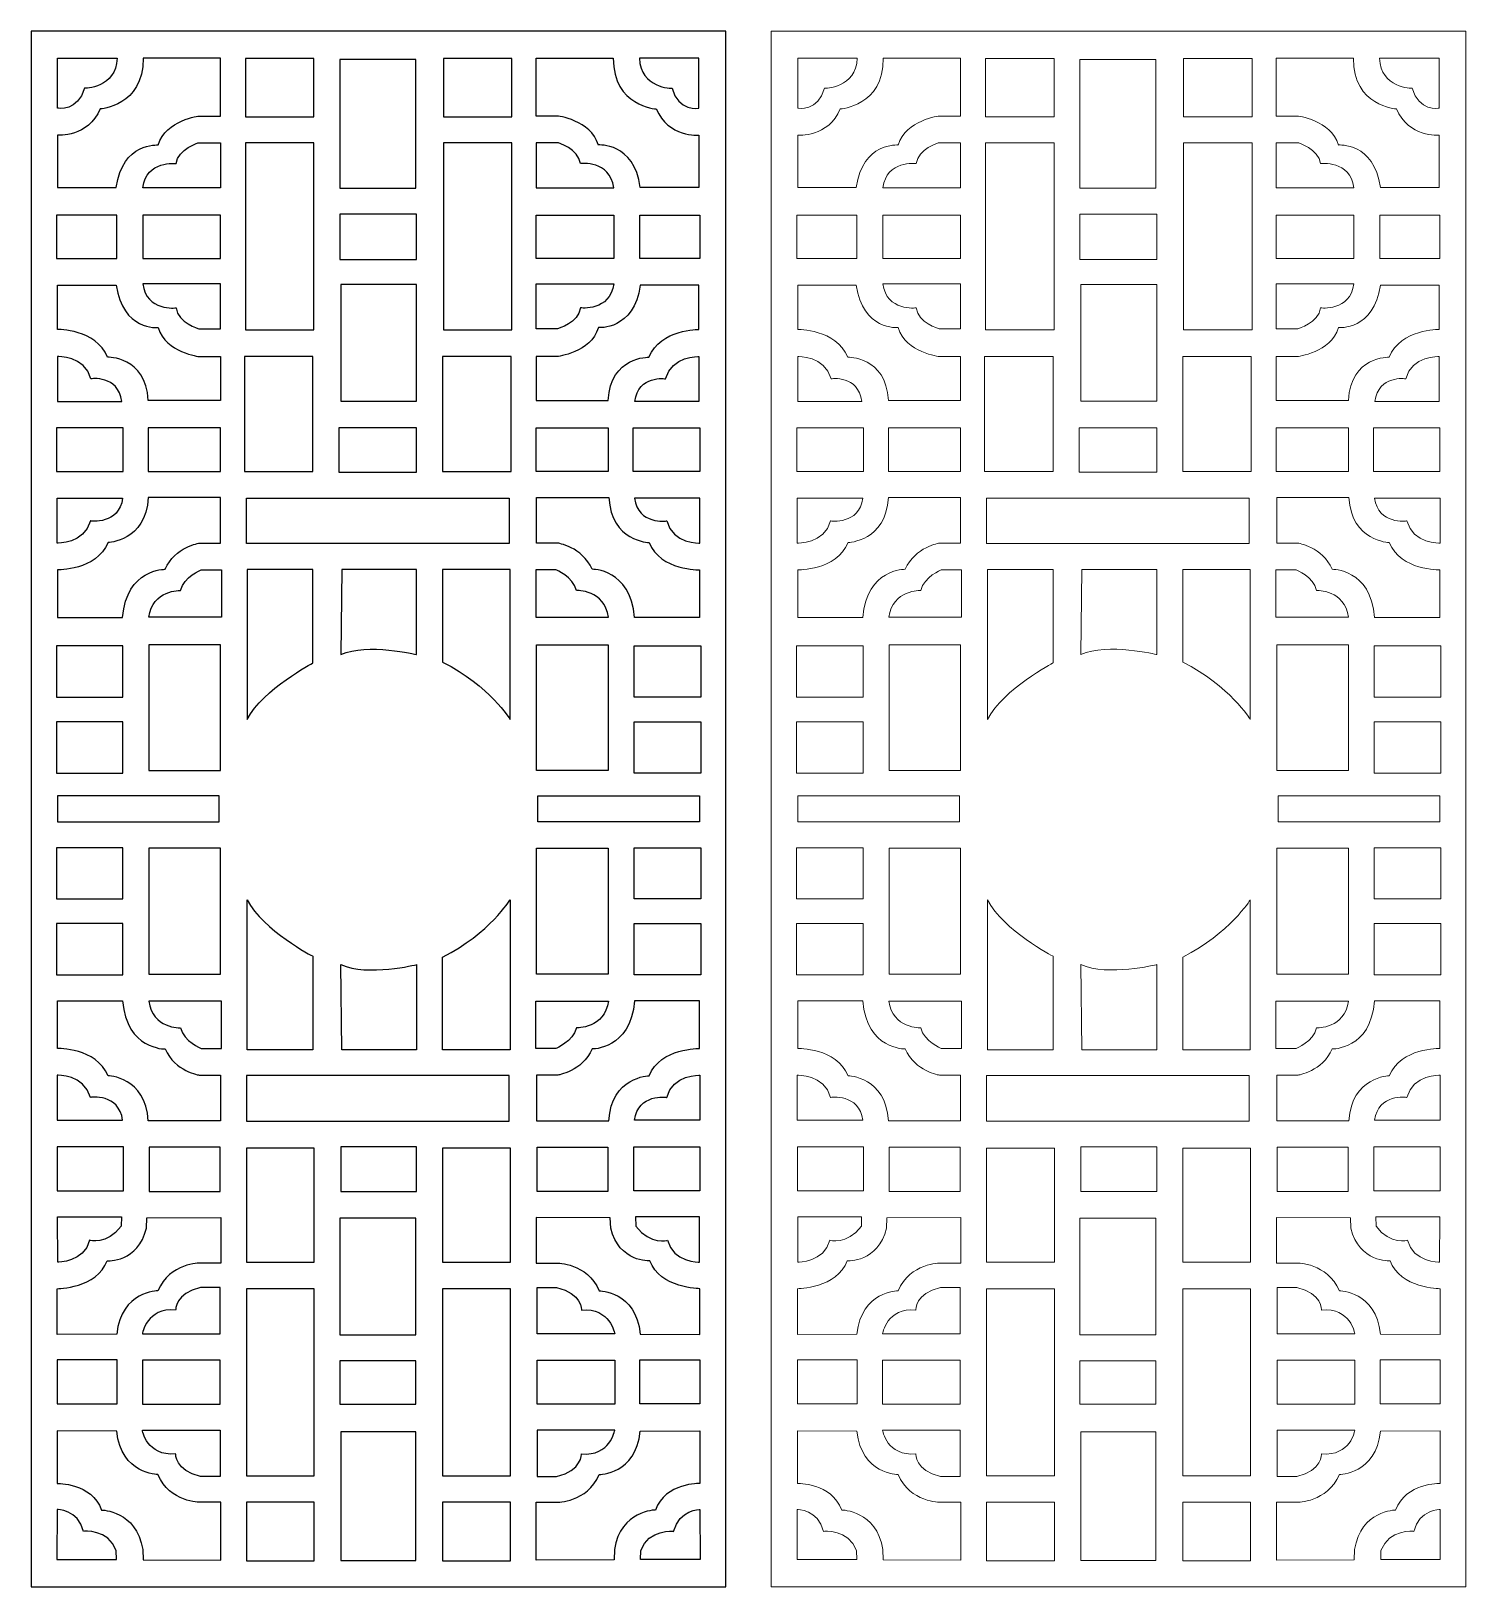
# Model space of a CAD drawing. Header units: centimetres. Extents: x -9.7 to 9.8, y -9.6 to 11.5.
import ezdxf

# ---------------------------------------------------------------- set-up
doc = ezdxf.new("R2010")
doc.units = ezdxf.units.CM
doc.header["$MEASUREMENT"] = 0
doc.layers.add('layer 1', color=7, linetype='Continuous')

msp = doc.modelspace()

# ---------------------------------------------------------------- linework, layer by layer
at = {"layer": 'layer 1', "color": 250}
for points, knots in [([(-9.68257, -9.60305), (-9.68257, -9.60305), (-9.68257, 11.51937), (-9.68257, 11.51937), (-9.68257, 11.51937), (-9.68257, 11.51937), (-0.25212, 11.51937), (-0.25212, 11.51937), (-0.25212, 11.51937), (-0.25212, 11.51937), (-0.25212, -9.60305), (-0.25212, -9.60305), (-0.25212, -9.60305), (-0.25212, -9.60305), (-9.68257, -9.60305), (-9.68257, -9.60305)], [0, 0, 0, 0, 0.2, 0.2, 0.2, 0.2, 0.4, 0.4, 0.4, 0.4, 0.6, 0.6, 0.6, 0.6, 1, 1, 1, 1]), ([(-8.51512, 11.15385), (-8.51512, 11.15385), (-9.32342, 11.15385), (-9.32342, 11.15385), (-9.32342, 11.15385), (-9.32342, 11.15385), (-9.32342, 10.4733), (-9.32342, 10.4733), (-9.32342, 10.4733), (-9.32342, 10.4733), (-9.04282, 10.42514), (-8.95906, 10.74343), (-8.95906, 10.74343), (-8.95906, 10.74343), (-8.52769, 10.74133), (-8.51512, 11.15385)], [0, 0, 0, 0, 0.2, 0.2, 0.2, 0.2, 0.4, 0.4, 0.4, 0.4, 0.6, 0.6, 0.6, 0.6, 1, 1, 1, 1]), ([(-8.16124, 11.14993), (-8.16124, 11.14993), (-7.11213, 11.14993), (-7.11213, 11.14993), (-7.11213, 11.14993), (-7.11213, 11.14993), (-7.11213, 10.36677), (-7.11213, 10.36677), (-7.11213, 10.36677), (-7.11213, 10.36677), (-7.39692, 10.36677), (-7.39692, 10.36677), (-7.39692, 10.36677), (-7.39692, 10.36677), (-7.8576, 10.31651), (-7.95811, 9.97309), (-7.95811, 9.97309), (-7.95811, 9.97309), (-8.44393, 10.01497), (-8.52769, 9.39514), (-8.52769, 9.39514), (-8.52769, 9.39514), (-9.32342, 9.39514), (-9.32342, 9.39514), (-9.32342, 9.39514), (-9.32342, 9.39514), (-9.32342, 10.10501), (-9.32342, 10.10501), (-9.32342, 10.10501), (-9.32342, 10.10501), (-8.90461, 10.07779), (-8.74547, 10.4631), (-8.74547, 10.4631), (-8.74547, 10.4631), (-8.15705, 10.49659), (-8.16124, 11.14993)], [0, 0, 0, 0, 0.1, 0.1, 0.1, 0.1, 0.2, 0.2, 0.2, 0.2, 0.3, 0.3, 0.3, 0.3, 0.4, 0.4, 0.4, 0.4, 0.5, 0.5, 0.5, 0.5, 0.6, 0.6, 0.6, 0.6, 0.7, 0.7, 0.7, 0.7, 0.8, 0.8, 0.8, 0.8, 1, 1, 1, 1]), ([(-6.7729, 10.3542), (-6.7729, 10.3542), (-6.7729, 11.14574), (-6.7729, 11.14574), (-6.7729, 11.14574), (-6.7729, 11.14574), (-5.84315, 11.14574), (-5.84315, 11.14574), (-5.84315, 11.14574), (-5.84315, 11.14574), (-5.84315, 10.3542), (-5.84315, 10.3542), (-5.84315, 10.3542), (-5.84315, 10.3542), (-6.7729, 10.3542), (-6.7729, 10.3542)], [0, 0, 0, 0, 0.2, 0.2, 0.2, 0.2, 0.4, 0.4, 0.4, 0.4, 0.6, 0.6, 0.6, 0.6, 1, 1, 1, 1]), ([(-5.49135, 9.38676), (-5.49135, 9.38676), (-5.49135, 11.13318), (-5.49135, 11.13318), (-5.49135, 11.13318), (-5.49135, 11.13318), (-4.4611, 11.13318), (-4.4611, 11.13318), (-4.4611, 11.13318), (-4.4611, 11.13318), (-4.4611, 9.38676), (-4.4611, 9.38676), (-4.4611, 9.38676), (-4.4611, 9.38676), (-5.49135, 9.38676), (-5.49135, 9.38676)], [0, 0, 0, 0, 0.2, 0.2, 0.2, 0.2, 0.4, 0.4, 0.4, 0.4, 0.6, 0.6, 0.6, 0.6, 1, 1, 1, 1]), ([(-4.08418, 10.3542), (-4.08418, 10.3542), (-4.08418, 11.14574), (-4.08418, 11.14574), (-4.08418, 11.14574), (-4.08418, 11.14574), (-3.15443, 11.14574), (-3.15443, 11.14574), (-3.15443, 11.14574), (-3.15443, 11.14574), (-3.15443, 10.3542), (-3.15443, 10.3542), (-3.15443, 10.3542), (-3.15443, 10.3542), (-4.08418, 10.3542), (-4.08418, 10.3542)], [0, 0, 0, 0, 0.2, 0.2, 0.2, 0.2, 0.4, 0.4, 0.4, 0.4, 0.6, 0.6, 0.6, 0.6, 1, 1, 1, 1]), ([(-1.77866, 11.14993), (-1.77866, 11.14993), (-2.82776, 11.14993), (-2.82776, 11.14993), (-2.82776, 11.14993), (-2.82776, 11.14993), (-2.82776, 10.36677), (-2.82776, 10.36677), (-2.82776, 10.36677), (-2.82776, 10.36677), (-2.54297, 10.36677), (-2.54297, 10.36677), (-2.54297, 10.36677), (-2.54297, 10.36677), (-2.08229, 10.31651), (-1.98178, 9.97309), (-1.98178, 9.97309), (-1.98178, 9.97309), (-1.49597, 10.01497), (-1.4122, 9.39514), (-1.4122, 9.39514), (-1.4122, 9.39514), (-0.61647, 9.39514), (-0.61647, 9.39514), (-0.61647, 9.39514), (-0.61647, 9.39514), (-0.61647, 10.10501), (-0.61647, 10.10501), (-0.61647, 10.10501), (-0.61647, 10.10501), (-1.03528, 10.07779), (-1.19442, 10.4631), (-1.19442, 10.4631), (-1.19442, 10.4631), (-1.78284, 10.49659), (-1.77866, 11.14993)], [0, 0, 0, 0, 0.1, 0.1, 0.1, 0.1, 0.2, 0.2, 0.2, 0.2, 0.3, 0.3, 0.3, 0.3, 0.4, 0.4, 0.4, 0.4, 0.5, 0.5, 0.5, 0.5, 0.6, 0.6, 0.6, 0.6, 0.7, 0.7, 0.7, 0.7, 0.8, 0.8, 0.8, 0.8, 1, 1, 1, 1]), ([(-1.42477, 11.15385), (-1.42477, 11.15385), (-0.61647, 11.15385), (-0.61647, 11.15385), (-0.61647, 11.15385), (-0.61647, 11.15385), (-0.61647, 10.4733), (-0.61647, 10.4733), (-0.61647, 10.4733), (-0.61647, 10.4733), (-0.89707, 10.42514), (-0.98083, 10.74343), (-0.98083, 10.74343), (-0.98083, 10.74343), (-1.4122, 10.74133), (-1.42477, 11.15385)], [0, 0, 0, 0, 0.2, 0.2, 0.2, 0.2, 0.4, 0.4, 0.4, 0.4, 0.6, 0.6, 0.6, 0.6, 1, 1, 1, 1]), ([(-7.11213, 10.00476), (-7.11213, 10.00476), (-7.40529, 10.00476), (-7.40529, 10.00476), (-7.40529, 10.00476), (-7.40529, 10.00476), (-7.69008, 9.921), (-7.71521, 9.71998), (-7.71521, 9.71998), (-7.71521, 9.71998), (-8.11726, 9.77023), (-8.16752, 9.3933), (-8.16752, 9.3933), (-8.16752, 9.3933), (-7.11213, 9.3933), (-7.11213, 9.3933), (-7.11213, 9.3933), (-7.11213, 9.3933), (-7.11213, 10.00476), (-7.11213, 10.00476)], [0, 0, 0, 0, 0.16666667, 0.16666667, 0.16666667, 0.16666667, 0.33333333, 0.33333333, 0.33333333, 0.33333333, 0.5, 0.5, 0.5, 0.5, 0.66666667, 0.66666667, 0.66666667, 0.66666667, 1, 1, 1, 1]), ([(-6.7729, 7.46445), (-6.7729, 7.46445), (-6.7729, 10.0024), (-6.7729, 10.0024), (-6.7729, 10.0024), (-6.7729, 10.0024), (-5.84315, 10.0024), (-5.84315, 10.0024), (-5.84315, 10.0024), (-5.84315, 10.0024), (-5.84315, 7.46445), (-5.84315, 7.46445), (-5.84315, 7.46445), (-5.84315, 7.46445), (-6.7729, 7.46445), (-6.7729, 7.46445)], [0, 0, 0, 0, 0.2, 0.2, 0.2, 0.2, 0.4, 0.4, 0.4, 0.4, 0.6, 0.6, 0.6, 0.6, 1, 1, 1, 1]), ([(-4.08418, 7.46445), (-4.08418, 7.46445), (-4.08418, 10.0024), (-4.08418, 10.0024), (-4.08418, 10.0024), (-4.08418, 10.0024), (-3.15443, 10.0024), (-3.15443, 10.0024), (-3.15443, 10.0024), (-3.15443, 10.0024), (-3.15443, 7.46445), (-3.15443, 7.46445), (-3.15443, 7.46445), (-3.15443, 7.46445), (-4.08418, 7.46445), (-4.08418, 7.46445)], [0, 0, 0, 0, 0.2, 0.2, 0.2, 0.2, 0.4, 0.4, 0.4, 0.4, 0.6, 0.6, 0.6, 0.6, 1, 1, 1, 1]), ([(-2.82776, 10.00476), (-2.82776, 10.00476), (-2.5346, 10.00476), (-2.5346, 10.00476), (-2.5346, 10.00476), (-2.5346, 10.00476), (-2.24982, 9.921), (-2.22468, 9.71998), (-2.22468, 9.71998), (-2.22468, 9.71998), (-1.82264, 9.77023), (-1.77238, 9.3933), (-1.77238, 9.3933), (-1.77238, 9.3933), (-2.82776, 9.3933), (-2.82776, 9.3933), (-2.82776, 9.3933), (-2.82776, 9.3933), (-2.82776, 10.00476), (-2.82776, 10.00476)], [0, 0, 0, 0, 0.16666667, 0.16666667, 0.16666667, 0.16666667, 0.33333333, 0.33333333, 0.33333333, 0.33333333, 0.5, 0.5, 0.5, 0.5, 0.66666667, 0.66666667, 0.66666667, 0.66666667, 1, 1, 1, 1]), ([(-9.33598, 8.43188), (-9.33598, 8.43188), (-9.33598, 9.0224), (-9.33598, 9.0224), (-9.33598, 9.0224), (-9.33598, 9.0224), (-8.51931, 9.0224), (-8.51931, 9.0224), (-8.51931, 9.0224), (-8.51931, 9.0224), (-8.51931, 8.43188), (-8.51931, 8.43188), (-8.51931, 8.43188), (-8.51931, 8.43188), (-9.33598, 8.43188), (-9.33598, 8.43188)], [0, 0, 0, 0, 0.2, 0.2, 0.2, 0.2, 0.4, 0.4, 0.4, 0.4, 0.6, 0.6, 0.6, 0.6, 1, 1, 1, 1]), ([(-8.16752, 8.43188), (-8.16752, 8.43188), (-8.16752, 9.0224), (-8.16752, 9.0224), (-8.16752, 9.0224), (-8.16752, 9.0224), (-7.11213, 9.0224), (-7.11213, 9.0224), (-7.11213, 9.0224), (-7.11213, 9.0224), (-7.11213, 8.43188), (-7.11213, 8.43188), (-7.11213, 8.43188), (-7.11213, 8.43188), (-8.16752, 8.43188), (-8.16752, 8.43188)], [0, 0, 0, 0, 0.2, 0.2, 0.2, 0.2, 0.4, 0.4, 0.4, 0.4, 0.6, 0.6, 0.6, 0.6, 1, 1, 1, 1]), ([(-5.49135, 8.41932), (-5.49135, 8.41932), (-5.49135, 9.03497), (-5.49135, 9.03497), (-5.49135, 9.03497), (-5.49135, 9.03497), (-4.44854, 9.03497), (-4.44854, 9.03497), (-4.44854, 9.03497), (-4.44854, 9.03497), (-4.44854, 8.41932), (-4.44854, 8.41932), (-4.44854, 8.41932), (-4.44854, 8.41932), (-5.49135, 8.41932), (-5.49135, 8.41932)], [0, 0, 0, 0, 0.2, 0.2, 0.2, 0.2, 0.4, 0.4, 0.4, 0.4, 0.6, 0.6, 0.6, 0.6, 1, 1, 1, 1]), ([(-1.77238, 8.43188), (-1.77238, 8.43188), (-1.77238, 9.0224), (-1.77238, 9.0224), (-1.77238, 9.0224), (-1.77238, 9.0224), (-2.82776, 9.0224), (-2.82776, 9.0224), (-2.82776, 9.0224), (-2.82776, 9.0224), (-2.82776, 8.43188), (-2.82776, 8.43188), (-2.82776, 8.43188), (-2.82776, 8.43188), (-1.77238, 8.43188), (-1.77238, 8.43188)], [0, 0, 0, 0, 0.2, 0.2, 0.2, 0.2, 0.4, 0.4, 0.4, 0.4, 0.6, 0.6, 0.6, 0.6, 1, 1, 1, 1]), ([(-0.60391, 8.43188), (-0.60391, 8.43188), (-0.60391, 9.0224), (-0.60391, 9.0224), (-0.60391, 9.0224), (-0.60391, 9.0224), (-1.42058, 9.0224), (-1.42058, 9.0224), (-1.42058, 9.0224), (-1.42058, 9.0224), (-1.42058, 8.43188), (-1.42058, 8.43188), (-1.42058, 8.43188), (-1.42058, 8.43188), (-0.60391, 8.43188), (-0.60391, 8.43188)], [0, 0, 0, 0, 0.2, 0.2, 0.2, 0.2, 0.4, 0.4, 0.4, 0.4, 0.6, 0.6, 0.6, 0.6, 1, 1, 1, 1]), ([(-8.09213, 6.50539), (-8.09213, 6.50539), (-7.11213, 6.50539), (-7.11213, 6.50539), (-7.11213, 6.50539), (-7.11213, 6.50539), (-7.11213, 7.10009), (-7.11213, 7.10009), (-7.11213, 7.10009), (-7.11213, 7.10009), (-7.39692, 7.10009), (-7.39692, 7.10009), (-7.39692, 7.10009), (-7.39692, 7.10009), (-7.8576, 7.15034), (-7.95811, 7.49377), (-7.95811, 7.49377), (-7.95811, 7.49377), (-8.44393, 7.45188), (-8.52769, 8.07172), (-8.52769, 8.07172), (-8.52769, 8.07172), (-9.32342, 8.07172), (-9.32342, 8.07172), (-9.32342, 8.07172), (-9.32342, 8.07172), (-9.32342, 7.46864), (-9.32342, 7.46864), (-9.32342, 7.46864), (-9.32342, 7.46864), (-8.8041, 7.47701), (-8.64495, 7.09171), (-8.64495, 7.09171), (-8.64495, 7.09171), (-8.12564, 7.10846), (-8.09213, 6.50539)], [0, 0, 0, 0, 0.1, 0.1, 0.1, 0.1, 0.2, 0.2, 0.2, 0.2, 0.3, 0.3, 0.3, 0.3, 0.4, 0.4, 0.4, 0.4, 0.5, 0.5, 0.5, 0.5, 0.6, 0.6, 0.6, 0.6, 0.7, 0.7, 0.7, 0.7, 0.8, 0.8, 0.8, 0.8, 1, 1, 1, 1]), ([(-7.11213, 7.47701), (-7.11213, 7.47701), (-7.40529, 7.47701), (-7.40529, 7.47701), (-7.40529, 7.47701), (-7.40529, 7.47701), (-7.69008, 7.56077), (-7.71521, 7.7618), (-7.71521, 7.7618), (-7.71521, 7.7618), (-8.11726, 7.71154), (-8.16752, 8.08847), (-8.16752, 8.08847), (-8.16752, 8.08847), (-7.11213, 8.08847), (-7.11213, 8.08847), (-7.11213, 8.08847), (-7.11213, 8.08847), (-7.11213, 7.47701), (-7.11213, 7.47701)], [0, 0, 0, 0, 0.16666667, 0.16666667, 0.16666667, 0.16666667, 0.33333333, 0.33333333, 0.33333333, 0.33333333, 0.5, 0.5, 0.5, 0.5, 0.66666667, 0.66666667, 0.66666667, 0.66666667, 1, 1, 1, 1]), ([(-5.47879, 6.497), (-5.47879, 6.497), (-5.47879, 8.08009), (-5.47879, 8.08009), (-5.47879, 8.08009), (-5.47879, 8.08009), (-4.44854, 8.08009), (-4.44854, 8.08009), (-4.44854, 8.08009), (-4.44854, 8.08009), (-4.44854, 6.497), (-4.44854, 6.497), (-4.44854, 6.497), (-4.44854, 6.497), (-5.47879, 6.497), (-5.47879, 6.497)], [0, 0, 0, 0, 0.2, 0.2, 0.2, 0.2, 0.4, 0.4, 0.4, 0.4, 0.6, 0.6, 0.6, 0.6, 1, 1, 1, 1]), ([(-2.82776, 7.47701), (-2.82776, 7.47701), (-2.5346, 7.47701), (-2.5346, 7.47701), (-2.5346, 7.47701), (-2.5346, 7.47701), (-2.24982, 7.56077), (-2.22468, 7.7618), (-2.22468, 7.7618), (-2.22468, 7.7618), (-1.82264, 7.71154), (-1.77238, 8.08847), (-1.77238, 8.08847), (-1.77238, 8.08847), (-2.82776, 8.08847), (-2.82776, 8.08847), (-2.82776, 8.08847), (-2.82776, 8.08847), (-2.82776, 7.47701), (-2.82776, 7.47701)], [0, 0, 0, 0, 0.16666667, 0.16666667, 0.16666667, 0.16666667, 0.33333333, 0.33333333, 0.33333333, 0.33333333, 0.5, 0.5, 0.5, 0.5, 0.66666667, 0.66666667, 0.66666667, 0.66666667, 1, 1, 1, 1]), ([(-1.84776, 6.50539), (-1.84776, 6.50539), (-2.82776, 6.50539), (-2.82776, 6.50539), (-2.82776, 6.50539), (-2.82776, 6.50539), (-2.82776, 7.10009), (-2.82776, 7.10009), (-2.82776, 7.10009), (-2.82776, 7.10009), (-2.54297, 7.10009), (-2.54297, 7.10009), (-2.54297, 7.10009), (-2.54297, 7.10009), (-2.08229, 7.15034), (-1.98178, 7.49377), (-1.98178, 7.49377), (-1.98178, 7.49377), (-1.49597, 7.45188), (-1.4122, 8.07172), (-1.4122, 8.07172), (-1.4122, 8.07172), (-0.61647, 8.07172), (-0.61647, 8.07172), (-0.61647, 8.07172), (-0.61647, 8.07172), (-0.61647, 7.46864), (-0.61647, 7.46864), (-0.61647, 7.46864), (-0.61647, 7.46864), (-1.13579, 7.47701), (-1.29494, 7.09171), (-1.29494, 7.09171), (-1.29494, 7.09171), (-1.81425, 7.10846), (-1.84776, 6.50539)], [0, 0, 0, 0, 0.1, 0.1, 0.1, 0.1, 0.2, 0.2, 0.2, 0.2, 0.3, 0.3, 0.3, 0.3, 0.4, 0.4, 0.4, 0.4, 0.5, 0.5, 0.5, 0.5, 0.6, 0.6, 0.6, 0.6, 0.7, 0.7, 0.7, 0.7, 0.8, 0.8, 0.8, 0.8, 1, 1, 1, 1]), ([(-8.4523, 6.48863), (-8.4523, 6.48863), (-9.32342, 6.48863), (-9.32342, 6.48863), (-9.32342, 6.48863), (-9.32342, 6.48863), (-9.32342, 7.10009), (-9.32342, 7.10009), (-9.32342, 7.10009), (-9.32342, 7.10009), (-8.95487, 7.11684), (-8.87111, 6.79855), (-8.87111, 6.79855), (-8.87111, 6.79855), (-8.50256, 6.85718), (-8.4523, 6.48863)], [0, 0, 0, 0, 0.2, 0.2, 0.2, 0.2, 0.4, 0.4, 0.4, 0.4, 0.6, 0.6, 0.6, 0.6, 1, 1, 1, 1]), ([(-6.78546, 5.54213), (-6.78546, 5.54213), (-6.78546, 7.10009), (-6.78546, 7.10009), (-6.78546, 7.10009), (-6.78546, 7.10009), (-5.85571, 7.10009), (-5.85571, 7.10009), (-5.85571, 7.10009), (-5.85571, 7.10009), (-5.85571, 5.54213), (-5.85571, 5.54213), (-5.85571, 5.54213), (-5.85571, 5.54213), (-6.78546, 5.54213), (-6.78546, 5.54213)], [0, 0, 0, 0, 0.2, 0.2, 0.2, 0.2, 0.4, 0.4, 0.4, 0.4, 0.6, 0.6, 0.6, 0.6, 1, 1, 1, 1]), ([(-4.09674, 5.54213), (-4.09674, 5.54213), (-4.09674, 7.10009), (-4.09674, 7.10009), (-4.09674, 7.10009), (-4.09674, 7.10009), (-3.167, 7.10009), (-3.167, 7.10009), (-3.167, 7.10009), (-3.167, 7.10009), (-3.167, 5.54213), (-3.167, 5.54213), (-3.167, 5.54213), (-3.167, 5.54213), (-4.09674, 5.54213), (-4.09674, 5.54213)], [0, 0, 0, 0, 0.2, 0.2, 0.2, 0.2, 0.4, 0.4, 0.4, 0.4, 0.6, 0.6, 0.6, 0.6, 1, 1, 1, 1]), ([(-1.48758, 6.48863), (-1.48758, 6.48863), (-0.61647, 6.48863), (-0.61647, 6.48863), (-0.61647, 6.48863), (-0.61647, 6.48863), (-0.61647, 7.10009), (-0.61647, 7.10009), (-0.61647, 7.10009), (-0.61647, 7.10009), (-0.98502, 7.11684), (-1.06878, 6.79855), (-1.06878, 6.79855), (-1.06878, 6.79855), (-1.43733, 6.85718), (-1.48758, 6.48863)], [0, 0, 0, 0, 0.2, 0.2, 0.2, 0.2, 0.4, 0.4, 0.4, 0.4, 0.6, 0.6, 0.6, 0.6, 1, 1, 1, 1]), ([(-9.33598, 5.54213), (-9.33598, 5.54213), (-9.33598, 6.13265), (-9.33598, 6.13265), (-9.33598, 6.13265), (-9.33598, 6.13265), (-8.43136, 6.13265), (-8.43136, 6.13265), (-8.43136, 6.13265), (-8.43136, 6.13265), (-8.43136, 5.54213), (-8.43136, 5.54213), (-8.43136, 5.54213), (-8.43136, 5.54213), (-9.33598, 5.54213), (-9.33598, 5.54213)], [0, 0, 0, 0, 0.2, 0.2, 0.2, 0.2, 0.4, 0.4, 0.4, 0.4, 0.6, 0.6, 0.6, 0.6, 1, 1, 1, 1]), ([(-8.09213, 5.54213), (-8.09213, 5.54213), (-8.09213, 6.13265), (-8.09213, 6.13265), (-8.09213, 6.13265), (-8.09213, 6.13265), (-7.11213, 6.13265), (-7.11213, 6.13265), (-7.11213, 6.13265), (-7.11213, 6.13265), (-7.11213, 5.54213), (-7.11213, 5.54213), (-7.11213, 5.54213), (-7.11213, 5.54213), (-8.09213, 5.54213), (-8.09213, 5.54213)], [0, 0, 0, 0, 0.2, 0.2, 0.2, 0.2, 0.4, 0.4, 0.4, 0.4, 0.6, 0.6, 0.6, 0.6, 1, 1, 1, 1]), ([(-5.50392, 5.52957), (-5.50392, 5.52957), (-5.50392, 6.13265), (-5.50392, 6.13265), (-5.50392, 6.13265), (-5.50392, 6.13265), (-4.44854, 6.13265), (-4.44854, 6.13265), (-4.44854, 6.13265), (-4.44854, 6.13265), (-4.44854, 5.52957), (-4.44854, 5.52957), (-4.44854, 5.52957), (-4.44854, 5.52957), (-5.50392, 5.52957), (-5.50392, 5.52957)], [0, 0, 0, 0, 0.2, 0.2, 0.2, 0.2, 0.4, 0.4, 0.4, 0.4, 0.6, 0.6, 0.6, 0.6, 1, 1, 1, 1]), ([(-1.84776, 5.54213), (-1.84776, 5.54213), (-1.84776, 6.13265), (-1.84776, 6.13265), (-1.84776, 6.13265), (-1.84776, 6.13265), (-2.82776, 6.13265), (-2.82776, 6.13265), (-2.82776, 6.13265), (-2.82776, 6.13265), (-2.82776, 5.54213), (-2.82776, 5.54213), (-2.82776, 5.54213), (-2.82776, 5.54213), (-1.84776, 5.54213), (-1.84776, 5.54213)], [0, 0, 0, 0, 0.2, 0.2, 0.2, 0.2, 0.4, 0.4, 0.4, 0.4, 0.6, 0.6, 0.6, 0.6, 1, 1, 1, 1]), ([(-0.60391, 5.54213), (-0.60391, 5.54213), (-0.60391, 6.13265), (-0.60391, 6.13265), (-0.60391, 6.13265), (-0.60391, 6.13265), (-1.50853, 6.13265), (-1.50853, 6.13265), (-1.50853, 6.13265), (-1.50853, 6.13265), (-1.50853, 5.54213), (-1.50853, 5.54213), (-1.50853, 5.54213), (-1.50853, 5.54213), (-0.60391, 5.54213), (-0.60391, 5.54213)], [0, 0, 0, 0, 0.2, 0.2, 0.2, 0.2, 0.4, 0.4, 0.4, 0.4, 0.6, 0.6, 0.6, 0.6, 1, 1, 1, 1]), ([(-8.43974, 5.17986), (-8.43974, 5.17986), (-9.3297, 5.17986), (-9.3297, 5.17986), (-9.3297, 5.17986), (-9.3297, 5.17986), (-9.3297, 4.56841), (-9.3297, 4.56841), (-9.3297, 4.56841), (-9.3297, 4.56841), (-8.96115, 4.55165), (-8.87739, 4.86995), (-8.87739, 4.86995), (-8.87739, 4.86995), (-8.49, 4.81131), (-8.43974, 5.17986)], [0, 0, 0, 0, 0.2, 0.2, 0.2, 0.2, 0.4, 0.4, 0.4, 0.4, 0.6, 0.6, 0.6, 0.6, 1, 1, 1, 1]), ([(-8.09213, 5.18824), (-8.09213, 5.18824), (-7.11213, 5.18824), (-7.11213, 5.18824), (-7.11213, 5.18824), (-7.11213, 5.18824), (-7.11213, 4.56841), (-7.11213, 4.56841), (-7.11213, 4.56841), (-7.11213, 4.56841), (-7.39692, 4.56841), (-7.39692, 4.56841), (-7.39692, 4.56841), (-7.39692, 4.56841), (-7.73196, 4.51815), (-7.86388, 4.21242), (-7.86388, 4.21242), (-7.86388, 4.21242), (-8.38739, 4.22289), (-8.43974, 3.55909), (-8.43974, 3.55909), (-8.43974, 3.55909), (-9.32342, 3.55909), (-9.32342, 3.55909), (-9.32342, 3.55909), (-9.32342, 3.55909), (-9.32342, 4.20615), (-9.32342, 4.20615), (-9.32342, 4.20615), (-9.32342, 4.20615), (-8.79782, 4.19149), (-8.63867, 4.57678), (-8.63867, 4.57678), (-8.63867, 4.57678), (-8.12564, 4.58516), (-8.09213, 5.18824)], [0, 0, 0, 0, 0.1, 0.1, 0.1, 0.1, 0.2, 0.2, 0.2, 0.2, 0.3, 0.3, 0.3, 0.3, 0.4, 0.4, 0.4, 0.4, 0.5, 0.5, 0.5, 0.5, 0.6, 0.6, 0.6, 0.6, 0.7, 0.7, 0.7, 0.7, 0.8, 0.8, 0.8, 0.8, 1, 1, 1, 1]), ([(-6.76033, 5.17777), (-6.76033, 5.17777), (-6.76033, 4.56212), (-6.76033, 4.56212), (-6.76033, 4.56212), (-6.76033, 4.56212), (-3.19212, 4.56212), (-3.19212, 4.56212), (-3.19212, 4.56212), (-3.19212, 4.56212), (-3.19212, 5.17777), (-3.19212, 5.17777), (-3.19212, 5.17777), (-3.19212, 5.17777), (-6.76033, 5.17777), (-6.76033, 5.17777)], [0, 0, 0, 0, 0.2, 0.2, 0.2, 0.2, 0.4, 0.4, 0.4, 0.4, 0.6, 0.6, 0.6, 0.6, 1, 1, 1, 1]), ([(-1.83912, 5.18824), (-1.83912, 5.18824), (-2.81912, 5.18824), (-2.81912, 5.18824), (-2.81912, 5.18824), (-2.81912, 5.18824), (-2.81912, 4.56841), (-2.81912, 4.56841), (-2.81912, 4.56841), (-2.81912, 4.56841), (-2.53434, 4.56841), (-2.53434, 4.56841), (-2.53434, 4.56841), (-2.53434, 4.56841), (-2.19929, 4.51815), (-2.06737, 4.21242), (-2.06737, 4.21242), (-2.06737, 4.21242), (-1.54386, 4.22289), (-1.49152, 3.55909), (-1.49152, 3.55909), (-1.49152, 3.55909), (-0.60783, 3.55909), (-0.60783, 3.55909), (-0.60783, 3.55909), (-0.60783, 3.55909), (-0.60783, 4.20615), (-0.60783, 4.20615), (-0.60783, 4.20615), (-0.60783, 4.20615), (-1.13344, 4.19149), (-1.29258, 4.57678), (-1.29258, 4.57678), (-1.29258, 4.57678), (-1.80562, 4.58516), (-1.83912, 5.18824)], [0, 0, 0, 0, 0.1, 0.1, 0.1, 0.1, 0.2, 0.2, 0.2, 0.2, 0.3, 0.3, 0.3, 0.3, 0.4, 0.4, 0.4, 0.4, 0.5, 0.5, 0.5, 0.5, 0.6, 0.6, 0.6, 0.6, 0.7, 0.7, 0.7, 0.7, 0.8, 0.8, 0.8, 0.8, 1, 1, 1, 1]), ([(-1.49152, 5.17986), (-1.49152, 5.17986), (-0.60155, 5.17986), (-0.60155, 5.17986), (-0.60155, 5.17986), (-0.60155, 5.17986), (-0.60155, 4.56841), (-0.60155, 4.56841), (-0.60155, 4.56841), (-0.60155, 4.56841), (-0.9701, 4.55165), (-1.05386, 4.86995), (-1.05386, 4.86995), (-1.05386, 4.86995), (-1.44126, 4.81131), (-1.49152, 5.17986)], [0, 0, 0, 0, 0.2, 0.2, 0.2, 0.2, 0.4, 0.4, 0.4, 0.4, 0.6, 0.6, 0.6, 0.6, 1, 1, 1, 1]), ([(-7.09957, 4.20405), (-7.09957, 4.20405), (-7.37388, 4.20405), (-7.37388, 4.20405), (-7.37388, 4.20405), (-7.37388, 4.20405), (-7.60841, 4.11401), (-7.65239, 3.92554), (-7.65239, 3.92554), (-7.65239, 3.92554), (-8.0356, 3.93811), (-8.08585, 3.56118), (-8.08585, 3.56118), (-8.08585, 3.56118), (-7.09957, 3.56118), (-7.09957, 3.56118), (-7.09957, 3.56118), (-7.09957, 3.56118), (-7.09957, 4.20405), (-7.09957, 4.20405)], [0, 0, 0, 0, 0.16666667, 0.16666667, 0.16666667, 0.16666667, 0.33333333, 0.33333333, 0.33333333, 0.33333333, 0.5, 0.5, 0.5, 0.5, 0.66666667, 0.66666667, 0.66666667, 0.66666667, 1, 1, 1, 1]), ([(-6.74777, 4.21033), (-6.74777, 4.21033), (-5.85571, 4.21033), (-5.85571, 4.21033), (-5.85571, 4.21033), (-5.85571, 4.21033), (-5.85571, 2.94135), (-5.85571, 2.94135), (-5.85571, 2.94135), (-5.85571, 2.94135), (-6.53418, 2.58956), (-6.74777, 2.17494), (-6.74777, 2.17494), (-6.74777, 2.17494), (-6.74777, 4.21033), (-6.74777, 4.21033)], [0, 0, 0, 0, 0.2, 0.2, 0.2, 0.2, 0.4, 0.4, 0.4, 0.4, 0.6, 0.6, 0.6, 0.6, 1, 1, 1, 1]), ([(-5.46623, 4.21033), (-5.46623, 4.21033), (-4.44854, 4.21033), (-4.44854, 4.21033), (-4.44854, 4.21033), (-4.44854, 4.21033), (-4.44854, 3.05443), (-4.44854, 3.05443), (-4.44854, 3.05443), (-4.44854, 3.05443), (-5.11444, 3.21776), (-5.47879, 3.05443), (-5.47879, 3.05443), (-5.47879, 3.05443), (-5.46623, 4.21033), (-5.46623, 4.21033)], [0, 0, 0, 0, 0.2, 0.2, 0.2, 0.2, 0.4, 0.4, 0.4, 0.4, 0.6, 0.6, 0.6, 0.6, 1, 1, 1, 1]), ([(-4.09674, 4.21033), (-4.09674, 4.21033), (-3.17956, 4.21033), (-3.17956, 4.21033), (-3.17956, 4.21033), (-3.17956, 4.21033), (-3.17956, 2.17494), (-3.17956, 2.17494), (-3.17956, 2.17494), (-3.17956, 2.17494), (-3.45597, 2.62725), (-4.09674, 2.95392), (-4.09674, 2.95392), (-4.09674, 2.95392), (-4.09674, 4.21033), (-4.09674, 4.21033)], [0, 0, 0, 0, 0.2, 0.2, 0.2, 0.2, 0.4, 0.4, 0.4, 0.4, 0.6, 0.6, 0.6, 0.6, 1, 1, 1, 1]), ([(-2.83169, 4.20405), (-2.83169, 4.20405), (-2.55737, 4.20405), (-2.55737, 4.20405), (-2.55737, 4.20405), (-2.55737, 4.20405), (-2.32284, 4.11401), (-2.27887, 3.92554), (-2.27887, 3.92554), (-2.27887, 3.92554), (-1.89566, 3.93811), (-1.8454, 3.56118), (-1.8454, 3.56118), (-1.8454, 3.56118), (-2.83169, 3.56118), (-2.83169, 3.56118), (-2.83169, 3.56118), (-2.83169, 3.56118), (-2.83169, 4.20405), (-2.83169, 4.20405)], [0, 0, 0, 0, 0.16666667, 0.16666667, 0.16666667, 0.16666667, 0.33333333, 0.33333333, 0.33333333, 0.33333333, 0.5, 0.5, 0.5, 0.5, 0.66666667, 0.66666667, 0.66666667, 0.66666667, 1, 1, 1, 1]), ([(-9.34017, 2.47648), (-9.34017, 2.47648), (-9.34017, 3.17169), (-9.34017, 3.17169), (-9.34017, 3.17169), (-9.34017, 3.17169), (-8.43555, 3.17169), (-8.43555, 3.17169), (-8.43555, 3.17169), (-8.43555, 3.17169), (-8.43555, 2.47648), (-8.43555, 2.47648), (-8.43555, 2.47648), (-8.43555, 2.47648), (-9.34017, 2.47648), (-9.34017, 2.47648)], [0, 0, 0, 0, 0.2, 0.2, 0.2, 0.2, 0.4, 0.4, 0.4, 0.4, 0.6, 0.6, 0.6, 0.6, 1, 1, 1, 1]), ([(-8.08376, 1.47972), (-8.08376, 1.47972), (-8.08376, 3.18845), (-8.08376, 3.18845), (-8.08376, 3.18845), (-8.08376, 3.18845), (-7.11213, 3.18845), (-7.11213, 3.18845), (-7.11213, 3.18845), (-7.11213, 3.18845), (-7.11213, 1.47972), (-7.11213, 1.47972), (-7.11213, 1.47972), (-7.11213, 1.47972), (-8.08376, 1.47972), (-8.08376, 1.47972)], [0, 0, 0, 0, 0.2, 0.2, 0.2, 0.2, 0.4, 0.4, 0.4, 0.4, 0.6, 0.6, 0.6, 0.6, 1, 1, 1, 1]), ([(-1.8475, 1.47972), (-1.8475, 1.47972), (-1.8475, 3.18845), (-1.8475, 3.18845), (-1.8475, 3.18845), (-1.8475, 3.18845), (-2.81912, 3.18845), (-2.81912, 3.18845), (-2.81912, 3.18845), (-2.81912, 3.18845), (-2.81912, 1.47972), (-2.81912, 1.47972), (-2.81912, 1.47972), (-2.81912, 1.47972), (-1.8475, 1.47972), (-1.8475, 1.47972)], [0, 0, 0, 0, 0.2, 0.2, 0.2, 0.2, 0.4, 0.4, 0.4, 0.4, 0.6, 0.6, 0.6, 0.6, 1, 1, 1, 1]), ([(-0.59108, 2.47648), (-0.59108, 2.47648), (-0.59108, 3.17169), (-0.59108, 3.17169), (-0.59108, 3.17169), (-0.59108, 3.17169), (-1.4957, 3.17169), (-1.4957, 3.17169), (-1.4957, 3.17169), (-1.4957, 3.17169), (-1.4957, 2.47648), (-1.4957, 2.47648), (-1.4957, 2.47648), (-1.4957, 2.47648), (-0.59108, 2.47648), (-0.59108, 2.47648)], [0, 0, 0, 0, 0.2, 0.2, 0.2, 0.2, 0.4, 0.4, 0.4, 0.4, 0.6, 0.6, 0.6, 0.6, 1, 1, 1, 1]), ([(-9.34017, 1.44622), (-9.34017, 1.44622), (-9.34017, 2.14143), (-9.34017, 2.14143), (-9.34017, 2.14143), (-9.34017, 2.14143), (-8.43555, 2.14143), (-8.43555, 2.14143), (-8.43555, 2.14143), (-8.43555, 2.14143), (-8.43555, 1.44622), (-8.43555, 1.44622), (-8.43555, 1.44622), (-8.43555, 1.44622), (-9.34017, 1.44622), (-9.34017, 1.44622)], [0, 0, 0, 0, 0.2, 0.2, 0.2, 0.2, 0.4, 0.4, 0.4, 0.4, 0.6, 0.6, 0.6, 0.6, 1, 1, 1, 1]), ([(-0.59108, 1.44622), (-0.59108, 1.44622), (-0.59108, 2.14143), (-0.59108, 2.14143), (-0.59108, 2.14143), (-0.59108, 2.14143), (-1.4957, 2.14143), (-1.4957, 2.14143), (-1.4957, 2.14143), (-1.4957, 2.14143), (-1.4957, 1.44622), (-1.4957, 1.44622), (-1.4957, 1.44622), (-1.4957, 1.44622), (-0.59108, 1.44622), (-0.59108, 1.44622)], [0, 0, 0, 0, 0.2, 0.2, 0.2, 0.2, 0.4, 0.4, 0.4, 0.4, 0.6, 0.6, 0.6, 0.6, 1, 1, 1, 1]), ([(-9.32342, 0.78451), (-9.32342, 0.78451), (-9.32342, 1.1363), (-9.32342, 1.1363), (-9.32342, 1.1363), (-9.32342, 1.1363), (-7.12889, 1.1363), (-7.12889, 1.1363), (-7.12889, 1.1363), (-7.12889, 1.1363), (-7.12889, 0.78451), (-7.12889, 0.78451), (-7.12889, 0.78451), (-7.12889, 0.78451), (-9.32342, 0.78451), (-9.32342, 0.78451)], [0, 0, 0, 0, 0.2, 0.2, 0.2, 0.2, 0.4, 0.4, 0.4, 0.4, 0.6, 0.6, 0.6, 0.6, 1, 1, 1, 1]), ([(-0.60783, 0.78451), (-0.60783, 0.78451), (-0.60783, 1.1363), (-0.60783, 1.1363), (-0.60783, 1.1363), (-0.60783, 1.1363), (-2.80237, 1.1363), (-2.80237, 1.1363), (-2.80237, 1.1363), (-2.80237, 1.1363), (-2.80237, 0.78451), (-2.80237, 0.78451), (-2.80237, 0.78451), (-2.80237, 0.78451), (-0.60783, 0.78451), (-0.60783, 0.78451)], [0, 0, 0, 0, 0.2, 0.2, 0.2, 0.2, 0.4, 0.4, 0.4, 0.4, 0.6, 0.6, 0.6, 0.6, 1, 1, 1, 1]), ([(-9.34017, -0.2625), (-9.34017, -0.2625), (-9.34017, 0.43271), (-9.34017, 0.43271), (-9.34017, 0.43271), (-9.34017, 0.43271), (-8.43555, 0.43271), (-8.43555, 0.43271), (-8.43555, 0.43271), (-8.43555, 0.43271), (-8.43555, -0.2625), (-8.43555, -0.2625), (-8.43555, -0.2625), (-8.43555, -0.2625), (-9.34017, -0.2625), (-9.34017, -0.2625)], [0, 0, 0, 0, 0.2, 0.2, 0.2, 0.2, 0.4, 0.4, 0.4, 0.4, 0.6, 0.6, 0.6, 0.6, 1, 1, 1, 1]), ([(-8.08376, -1.28439), (-8.08376, -1.28439), (-8.08376, 0.42434), (-8.08376, 0.42434), (-8.08376, 0.42434), (-8.08376, 0.42434), (-7.11213, 0.42434), (-7.11213, 0.42434), (-7.11213, 0.42434), (-7.11213, 0.42434), (-7.11213, -1.28439), (-7.11213, -1.28439), (-7.11213, -1.28439), (-7.11213, -1.28439), (-8.08376, -1.28439), (-8.08376, -1.28439)], [0, 0, 0, 0, 0.2, 0.2, 0.2, 0.2, 0.4, 0.4, 0.4, 0.4, 0.6, 0.6, 0.6, 0.6, 1, 1, 1, 1]), ([(-1.8475, -1.28439), (-1.8475, -1.28439), (-1.8475, 0.42434), (-1.8475, 0.42434), (-1.8475, 0.42434), (-1.8475, 0.42434), (-2.81912, 0.42434), (-2.81912, 0.42434), (-2.81912, 0.42434), (-2.81912, 0.42434), (-2.81912, -1.28439), (-2.81912, -1.28439), (-2.81912, -1.28439), (-2.81912, -1.28439), (-1.8475, -1.28439), (-1.8475, -1.28439)], [0, 0, 0, 0, 0.2, 0.2, 0.2, 0.2, 0.4, 0.4, 0.4, 0.4, 0.6, 0.6, 0.6, 0.6, 1, 1, 1, 1]), ([(-0.59108, -0.2625), (-0.59108, -0.2625), (-0.59108, 0.43271), (-0.59108, 0.43271), (-0.59108, 0.43271), (-0.59108, 0.43271), (-1.4957, 0.43271), (-1.4957, 0.43271), (-1.4957, 0.43271), (-1.4957, 0.43271), (-1.4957, -0.2625), (-1.4957, -0.2625), (-1.4957, -0.2625), (-1.4957, -0.2625), (-0.59108, -0.2625), (-0.59108, -0.2625)], [0, 0, 0, 0, 0.2, 0.2, 0.2, 0.2, 0.4, 0.4, 0.4, 0.4, 0.6, 0.6, 0.6, 0.6, 1, 1, 1, 1]), ([(-6.74777, -2.31046), (-6.74777, -2.31046), (-5.85571, -2.31046), (-5.85571, -2.31046), (-5.85571, -2.31046), (-5.85571, -2.31046), (-5.85571, -1.04148), (-5.85571, -1.04148), (-5.85571, -1.04148), (-5.85571, -1.04148), (-6.53418, -0.68968), (-6.74777, -0.27507), (-6.74777, -0.27507), (-6.74777, -0.27507), (-6.74777, -2.31046), (-6.74777, -2.31046)], [0, 0, 0, 0, 0.2, 0.2, 0.2, 0.2, 0.4, 0.4, 0.4, 0.4, 0.6, 0.6, 0.6, 0.6, 1, 1, 1, 1]), ([(-4.09674, -2.31046), (-4.09674, -2.31046), (-3.17956, -2.31046), (-3.17956, -2.31046), (-3.17956, -2.31046), (-3.17956, -2.31046), (-3.17956, -0.27507), (-3.17956, -0.27507), (-3.17956, -0.27507), (-3.17956, -0.27507), (-3.45597, -0.72738), (-4.09674, -1.05404), (-4.09674, -1.05404), (-4.09674, -1.05404), (-4.09674, -2.31046), (-4.09674, -2.31046)], [0, 0, 0, 0, 0.2, 0.2, 0.2, 0.2, 0.4, 0.4, 0.4, 0.4, 0.6, 0.6, 0.6, 0.6, 1, 1, 1, 1]), ([(-9.34017, -1.29276), (-9.34017, -1.29276), (-9.34017, -0.59755), (-9.34017, -0.59755), (-9.34017, -0.59755), (-9.34017, -0.59755), (-8.43555, -0.59755), (-8.43555, -0.59755), (-8.43555, -0.59755), (-8.43555, -0.59755), (-8.43555, -1.29276), (-8.43555, -1.29276), (-8.43555, -1.29276), (-8.43555, -1.29276), (-9.34017, -1.29276), (-9.34017, -1.29276)], [0, 0, 0, 0, 0.2, 0.2, 0.2, 0.2, 0.4, 0.4, 0.4, 0.4, 0.6, 0.6, 0.6, 0.6, 1, 1, 1, 1]), ([(-0.59108, -1.29276), (-0.59108, -1.29276), (-0.59108, -0.59755), (-0.59108, -0.59755), (-0.59108, -0.59755), (-0.59108, -0.59755), (-1.4957, -0.59755), (-1.4957, -0.59755), (-1.4957, -0.59755), (-1.4957, -0.59755), (-1.4957, -1.29276), (-1.4957, -1.29276), (-1.4957, -1.29276), (-1.4957, -1.29276), (-0.59108, -1.29276), (-0.59108, -1.29276)], [0, 0, 0, 0, 0.2, 0.2, 0.2, 0.2, 0.4, 0.4, 0.4, 0.4, 0.6, 0.6, 0.6, 0.6, 1, 1, 1, 1]), ([(-5.46623, -2.31046), (-5.46623, -2.31046), (-4.44854, -2.31046), (-4.44854, -2.31046), (-4.44854, -2.31046), (-4.44854, -2.31046), (-4.44854, -1.15456), (-4.44854, -1.15456), (-4.44854, -1.15456), (-4.44854, -1.15456), (-5.11444, -1.31789), (-5.47879, -1.15456), (-5.47879, -1.15456), (-5.47879, -1.15456), (-5.46623, -2.31046), (-5.46623, -2.31046)], [0, 0, 0, 0, 0.2, 0.2, 0.2, 0.2, 0.4, 0.4, 0.4, 0.4, 0.6, 0.6, 0.6, 0.6, 1, 1, 1, 1]), ([(-8.09213, -3.2758), (-8.09213, -3.2758), (-7.11213, -3.2758), (-7.11213, -3.2758), (-7.11213, -3.2758), (-7.11213, -3.2758), (-7.11213, -2.65598), (-7.11213, -2.65598), (-7.11213, -2.65598), (-7.11213, -2.65598), (-7.39692, -2.65598), (-7.39692, -2.65598), (-7.39692, -2.65598), (-7.39692, -2.65598), (-7.73196, -2.60571), (-7.86388, -2.29999), (-7.86388, -2.29999), (-7.86388, -2.29999), (-8.38739, -2.31046), (-8.43974, -1.64665), (-8.43974, -1.64665), (-8.43974, -1.64665), (-9.32342, -1.64665), (-9.32342, -1.64665), (-9.32342, -1.64665), (-9.32342, -1.64665), (-9.32342, -2.29371), (-9.32342, -2.29371), (-9.32342, -2.29371), (-9.32342, -2.29371), (-8.79782, -2.27905), (-8.63867, -2.66434), (-8.63867, -2.66434), (-8.63867, -2.66434), (-8.12564, -2.67273), (-8.09213, -3.2758)], [0, 0, 0, 0, 0.1, 0.1, 0.1, 0.1, 0.2, 0.2, 0.2, 0.2, 0.3, 0.3, 0.3, 0.3, 0.4, 0.4, 0.4, 0.4, 0.5, 0.5, 0.5, 0.5, 0.6, 0.6, 0.6, 0.6, 0.7, 0.7, 0.7, 0.7, 0.8, 0.8, 0.8, 0.8, 1, 1, 1, 1]), ([(-7.09957, -2.29161), (-7.09957, -2.29161), (-7.37388, -2.29161), (-7.37388, -2.29161), (-7.37388, -2.29161), (-7.37388, -2.29161), (-7.60841, -2.20156), (-7.65239, -2.01311), (-7.65239, -2.01311), (-7.65239, -2.01311), (-8.0356, -2.02567), (-8.08585, -1.64874), (-8.08585, -1.64874), (-8.08585, -1.64874), (-7.09957, -1.64874), (-7.09957, -1.64874), (-7.09957, -1.64874), (-7.09957, -1.64874), (-7.09957, -2.29161), (-7.09957, -2.29161)], [0, 0, 0, 0, 0.16666667, 0.16666667, 0.16666667, 0.16666667, 0.33333333, 0.33333333, 0.33333333, 0.33333333, 0.5, 0.5, 0.5, 0.5, 0.66666667, 0.66666667, 0.66666667, 0.66666667, 1, 1, 1, 1]), ([(-2.83169, -2.29161), (-2.83169, -2.29161), (-2.55737, -2.29161), (-2.55737, -2.29161), (-2.55737, -2.29161), (-2.55737, -2.29161), (-2.32284, -2.20156), (-2.27887, -2.01311), (-2.27887, -2.01311), (-2.27887, -2.01311), (-1.89566, -2.02567), (-1.8454, -1.64874), (-1.8454, -1.64874), (-1.8454, -1.64874), (-2.83169, -1.64874), (-2.83169, -1.64874), (-2.83169, -1.64874), (-2.83169, -1.64874), (-2.83169, -2.29161), (-2.83169, -2.29161)], [0, 0, 0, 0, 0.16666667, 0.16666667, 0.16666667, 0.16666667, 0.33333333, 0.33333333, 0.33333333, 0.33333333, 0.5, 0.5, 0.5, 0.5, 0.66666667, 0.66666667, 0.66666667, 0.66666667, 1, 1, 1, 1]), ([(-1.83912, -3.2758), (-1.83912, -3.2758), (-2.81912, -3.2758), (-2.81912, -3.2758), (-2.81912, -3.2758), (-2.81912, -3.2758), (-2.81912, -2.65598), (-2.81912, -2.65598), (-2.81912, -2.65598), (-2.81912, -2.65598), (-2.53434, -2.65598), (-2.53434, -2.65598), (-2.53434, -2.65598), (-2.53434, -2.65598), (-2.19929, -2.60571), (-2.06737, -2.29999), (-2.06737, -2.29999), (-2.06737, -2.29999), (-1.54386, -2.31046), (-1.49152, -1.64665), (-1.49152, -1.64665), (-1.49152, -1.64665), (-0.60783, -1.64665), (-0.60783, -1.64665), (-0.60783, -1.64665), (-0.60783, -1.64665), (-0.60783, -2.29371), (-0.60783, -2.29371), (-0.60783, -2.29371), (-0.60783, -2.29371), (-1.13344, -2.27905), (-1.29258, -2.66434), (-1.29258, -2.66434), (-1.29258, -2.66434), (-1.80562, -2.67273), (-1.83912, -3.2758)], [0, 0, 0, 0, 0.1, 0.1, 0.1, 0.1, 0.2, 0.2, 0.2, 0.2, 0.3, 0.3, 0.3, 0.3, 0.4, 0.4, 0.4, 0.4, 0.5, 0.5, 0.5, 0.5, 0.6, 0.6, 0.6, 0.6, 0.7, 0.7, 0.7, 0.7, 0.8, 0.8, 0.8, 0.8, 1, 1, 1, 1]), ([(-8.43974, -3.26743), (-8.43974, -3.26743), (-9.3297, -3.26743), (-9.3297, -3.26743), (-9.3297, -3.26743), (-9.3297, -3.26743), (-9.3297, -2.65598), (-9.3297, -2.65598), (-9.3297, -2.65598), (-9.3297, -2.65598), (-8.96115, -2.63922), (-8.87739, -2.95751), (-8.87739, -2.95751), (-8.87739, -2.95751), (-8.49, -2.89888), (-8.43974, -3.26743)], [0, 0, 0, 0, 0.2, 0.2, 0.2, 0.2, 0.4, 0.4, 0.4, 0.4, 0.6, 0.6, 0.6, 0.6, 1, 1, 1, 1]), ([(-6.76033, -3.2779), (-6.76033, -3.2779), (-6.76033, -2.66226), (-6.76033, -2.66226), (-6.76033, -2.66226), (-6.76033, -2.66226), (-3.19212, -2.66226), (-3.19212, -2.66226), (-3.19212, -2.66226), (-3.19212, -2.66226), (-3.19212, -3.2779), (-3.19212, -3.2779), (-3.19212, -3.2779), (-3.19212, -3.2779), (-6.76033, -3.2779), (-6.76033, -3.2779)], [0, 0, 0, 0, 0.2, 0.2, 0.2, 0.2, 0.4, 0.4, 0.4, 0.4, 0.6, 0.6, 0.6, 0.6, 1, 1, 1, 1]), ([(-1.49152, -3.26743), (-1.49152, -3.26743), (-0.60155, -3.26743), (-0.60155, -3.26743), (-0.60155, -3.26743), (-0.60155, -3.26743), (-0.60155, -2.65598), (-0.60155, -2.65598), (-0.60155, -2.65598), (-0.60155, -2.65598), (-0.9701, -2.63922), (-1.05386, -2.95751), (-1.05386, -2.95751), (-1.05386, -2.95751), (-1.44126, -2.89888), (-1.49152, -3.26743)], [0, 0, 0, 0, 0.2, 0.2, 0.2, 0.2, 0.4, 0.4, 0.4, 0.4, 0.6, 0.6, 0.6, 0.6, 1, 1, 1, 1]), ([(-9.32847, -4.22775), (-9.32847, -4.22775), (-9.32847, -3.62969), (-9.32847, -3.62969), (-9.32847, -3.62969), (-9.32847, -3.62969), (-8.43049, -3.62969), (-8.43049, -3.62969), (-8.43049, -3.62969), (-8.43049, -3.62969), (-8.43049, -4.22775), (-8.43049, -4.22775), (-8.43049, -4.22775), (-8.43049, -4.22775), (-9.32847, -4.22775), (-9.32847, -4.22775)], [0, 0, 0, 0, 0.2, 0.2, 0.2, 0.2, 0.4, 0.4, 0.4, 0.4, 0.6, 0.6, 0.6, 0.6, 1, 1, 1, 1]), ([(-8.08053, -4.23277), (-8.08053, -4.23277), (-8.08053, -3.63472), (-8.08053, -3.63472), (-8.08053, -3.63472), (-8.08053, -3.63472), (-7.11705, -3.63472), (-7.11705, -3.63472), (-7.11705, -3.63472), (-7.11705, -3.63472), (-7.11705, -4.23277), (-7.11705, -4.23277), (-7.11705, -4.23277), (-7.11705, -4.23277), (-8.08053, -4.23277), (-8.08053, -4.23277)], [0, 0, 0, 0, 0.2, 0.2, 0.2, 0.2, 0.4, 0.4, 0.4, 0.4, 0.6, 0.6, 0.6, 0.6, 1, 1, 1, 1]), ([(-6.76033, -5.19602), (-6.76033, -5.19602), (-6.76033, -3.64645), (-6.76033, -3.64645), (-6.76033, -3.64645), (-6.76033, -3.64645), (-5.83896, -3.64645), (-5.83896, -3.64645), (-5.83896, -3.64645), (-5.83896, -3.64645), (-5.83896, -5.19602), (-5.83896, -5.19602), (-5.83896, -5.19602), (-5.83896, -5.19602), (-6.76033, -5.19602), (-6.76033, -5.19602)], [0, 0, 0, 0, 0.2, 0.2, 0.2, 0.2, 0.4, 0.4, 0.4, 0.4, 0.6, 0.6, 0.6, 0.6, 1, 1, 1, 1]), ([(-5.47879, -4.23277), (-5.47879, -4.23277), (-5.47879, -3.62969), (-5.47879, -3.62969), (-5.47879, -3.62969), (-5.47879, -3.62969), (-4.44854, -3.62969), (-4.44854, -3.62969), (-4.44854, -3.62969), (-4.44854, -3.62969), (-4.44854, -4.23277), (-4.44854, -4.23277), (-4.44854, -4.23277), (-4.44854, -4.23277), (-5.47879, -4.23277), (-5.47879, -4.23277)], [0, 0, 0, 0, 0.2, 0.2, 0.2, 0.2, 0.4, 0.4, 0.4, 0.4, 0.6, 0.6, 0.6, 0.6, 1, 1, 1, 1]), ([(-4.09674, -5.19602), (-4.09674, -5.19602), (-4.09674, -3.64645), (-4.09674, -3.64645), (-4.09674, -3.64645), (-4.09674, -3.64645), (-3.17537, -3.64645), (-3.17537, -3.64645), (-3.17537, -3.64645), (-3.17537, -3.64645), (-3.17537, -5.19602), (-3.17537, -5.19602), (-3.17537, -5.19602), (-3.17537, -5.19602), (-4.09674, -5.19602), (-4.09674, -5.19602)], [0, 0, 0, 0, 0.2, 0.2, 0.2, 0.2, 0.4, 0.4, 0.4, 0.4, 0.6, 0.6, 0.6, 0.6, 1, 1, 1, 1]), ([(-1.85072, -4.23277), (-1.85072, -4.23277), (-1.85072, -3.63472), (-1.85072, -3.63472), (-1.85072, -3.63472), (-1.85072, -3.63472), (-2.81421, -3.63472), (-2.81421, -3.63472), (-2.81421, -3.63472), (-2.81421, -3.63472), (-2.81421, -4.23277), (-2.81421, -4.23277), (-2.81421, -4.23277), (-2.81421, -4.23277), (-1.85072, -4.23277), (-1.85072, -4.23277)], [0, 0, 0, 0, 0.2, 0.2, 0.2, 0.2, 0.4, 0.4, 0.4, 0.4, 0.6, 0.6, 0.6, 0.6, 1, 1, 1, 1]), ([(-0.60278, -4.22775), (-0.60278, -4.22775), (-0.60278, -3.62969), (-0.60278, -3.62969), (-0.60278, -3.62969), (-0.60278, -3.62969), (-1.50076, -3.62969), (-1.50076, -3.62969), (-1.50076, -3.62969), (-1.50076, -3.62969), (-1.50076, -4.22775), (-1.50076, -4.22775), (-1.50076, -4.22775), (-1.50076, -4.22775), (-0.60278, -4.22775), (-0.60278, -4.22775)], [0, 0, 0, 0, 0.2, 0.2, 0.2, 0.2, 0.4, 0.4, 0.4, 0.4, 0.6, 0.6, 0.6, 0.6, 1, 1, 1, 1]), ([(-9.32845, -6.17645), (-9.32845, -6.17645), (-8.51931, -6.17143), (-8.51931, -6.17143), (-8.51931, -6.17143), (-8.45901, -5.58342), (-7.96147, -5.58342), (-7.96147, -5.58342), (-7.96147, -5.58342), (-7.79562, -5.20147), (-7.38854, -5.20649), (-7.38854, -5.20649), (-7.38854, -5.20649), (-7.38854, -5.20649), (-7.1071, -5.20649), (-7.1071, -5.20649), (-7.1071, -5.20649), (-7.1071, -5.20649), (-7.1071, -4.58666), (-7.1071, -4.58666), (-7.1071, -4.58666), (-7.1071, -4.58666), (-8.11223, -4.59315), (-8.11223, -4.59315), (-8.11223, -4.59315), (-8.11223, -4.59315), (-8.11726, -4.73074), (-8.11726, -4.73074), (-8.11726, -4.73074), (-8.22783, -5.20147), (-8.64998, -5.17634), (-8.64998, -5.17634), (-8.64998, -5.17634), (-8.78568, -5.54824), (-9.32845, -5.55494), (-9.32845, -5.55494), (-9.32845, -5.55494), (-9.32845, -5.55494), (-9.32845, -6.17645), (-9.32845, -6.17645)], [0, 0, 0, 0, 0.09090909, 0.09090909, 0.09090909, 0.09090909, 0.18181818, 0.18181818, 0.18181818, 0.18181818, 0.27272727, 0.27272727, 0.27272727, 0.27272727, 0.36363636, 0.36363636, 0.36363636, 0.36363636, 0.45454545, 0.45454545, 0.45454545, 0.45454545, 0.54545455, 0.54545455, 0.54545455, 0.54545455, 0.63636364, 0.63636364, 0.63636364, 0.63636364, 0.72727273, 0.72727273, 0.72727273, 0.72727273, 0.81818182, 0.81818182, 0.81818182, 0.81818182, 1, 1, 1, 1]), ([(-9.32342, -4.58065), (-9.32342, -4.58065), (-9.32132, -5.19629), (-9.32132, -5.19629), (-9.32132, -5.19629), (-9.32132, -5.19629), (-8.96324, -5.19569), (-8.88786, -4.89774), (-8.88786, -4.89774), (-8.88786, -4.89774), (-8.65931, -4.96714), (-8.45948, -4.70628), (-8.45948, -4.70628), (-8.45948, -4.70628), (-8.4559, -4.58065), (-8.4559, -4.58065), (-8.4559, -4.58065), (-8.4559, -4.58065), (-9.32342, -4.58065), (-9.32342, -4.58065)], [0, 0, 0, 0, 0.16666667, 0.16666667, 0.16666667, 0.16666667, 0.33333333, 0.33333333, 0.33333333, 0.33333333, 0.5, 0.5, 0.5, 0.5, 0.66666667, 0.66666667, 0.66666667, 0.66666667, 1, 1, 1, 1]), ([(-5.49135, -6.18022), (-5.49135, -6.18022), (-5.49135, -4.59714), (-5.49135, -4.59714), (-5.49135, -4.59714), (-5.49135, -4.59714), (-4.4611, -4.59714), (-4.4611, -4.59714), (-4.4611, -4.59714), (-4.4611, -4.59714), (-4.4611, -6.18022), (-4.4611, -6.18022), (-4.4611, -6.18022), (-4.4611, -6.18022), (-5.49135, -6.18022), (-5.49135, -6.18022)], [0, 0, 0, 0, 0.2, 0.2, 0.2, 0.2, 0.4, 0.4, 0.4, 0.4, 0.6, 0.6, 0.6, 0.6, 1, 1, 1, 1]), ([(-0.60281, -6.17645), (-0.60281, -6.17645), (-1.41194, -6.17143), (-1.41194, -6.17143), (-1.41194, -6.17143), (-1.47225, -5.58342), (-1.96979, -5.58342), (-1.96979, -5.58342), (-1.96979, -5.58342), (-2.13563, -5.20147), (-2.54271, -5.20649), (-2.54271, -5.20649), (-2.54271, -5.20649), (-2.54271, -5.20649), (-2.82415, -5.20649), (-2.82415, -5.20649), (-2.82415, -5.20649), (-2.82415, -5.20649), (-2.82415, -4.58666), (-2.82415, -4.58666), (-2.82415, -4.58666), (-2.82415, -4.58666), (-1.81902, -4.59315), (-1.81902, -4.59315), (-1.81902, -4.59315), (-1.81902, -4.59315), (-1.814, -4.73074), (-1.814, -4.73074), (-1.814, -4.73074), (-1.70343, -5.20147), (-1.28127, -5.17634), (-1.28127, -5.17634), (-1.28127, -5.17634), (-1.14558, -5.54824), (-0.60281, -5.55494), (-0.60281, -5.55494), (-0.60281, -5.55494), (-0.60281, -5.55494), (-0.60281, -6.17645), (-0.60281, -6.17645)], [0, 0, 0, 0, 0.09090909, 0.09090909, 0.09090909, 0.09090909, 0.18181818, 0.18181818, 0.18181818, 0.18181818, 0.27272727, 0.27272727, 0.27272727, 0.27272727, 0.36363636, 0.36363636, 0.36363636, 0.36363636, 0.45454545, 0.45454545, 0.45454545, 0.45454545, 0.54545455, 0.54545455, 0.54545455, 0.54545455, 0.63636364, 0.63636364, 0.63636364, 0.63636364, 0.72727273, 0.72727273, 0.72727273, 0.72727273, 0.81818182, 0.81818182, 0.81818182, 0.81818182, 1, 1, 1, 1]), ([(-0.60783, -4.58065), (-0.60783, -4.58065), (-0.60993, -5.19629), (-0.60993, -5.19629), (-0.60993, -5.19629), (-0.60993, -5.19629), (-0.968, -5.19569), (-1.04339, -4.89774), (-1.04339, -4.89774), (-1.04339, -4.89774), (-1.27194, -4.96714), (-1.47177, -4.70628), (-1.47177, -4.70628), (-1.47177, -4.70628), (-1.47536, -4.58065), (-1.47536, -4.58065), (-1.47536, -4.58065), (-1.47536, -4.58065), (-0.60783, -4.58065), (-0.60783, -4.58065)], [0, 0, 0, 0, 0.16666667, 0.16666667, 0.16666667, 0.16666667, 0.33333333, 0.33333333, 0.33333333, 0.33333333, 0.5, 0.5, 0.5, 0.5, 0.66666667, 0.66666667, 0.66666667, 0.66666667, 1, 1, 1, 1]), ([(-7.11715, -5.53944), (-7.11715, -5.53944), (-7.11715, -6.16766), (-7.11715, -6.16766), (-7.11715, -6.16766), (-7.11715, -6.16766), (-8.17254, -6.16766), (-8.17254, -6.16766), (-8.17254, -6.16766), (-8.17254, -6.16766), (-8.11223, -5.80581), (-7.72023, -5.84601), (-7.72023, -5.84601), (-7.72023, -5.84601), (-7.73028, -5.61483), (-7.38352, -5.53944), (-7.38352, -5.53944), (-7.38352, -5.53944), (-7.11715, -5.53944), (-7.11715, -5.53944)], [0, 0, 0, 0, 0.16666667, 0.16666667, 0.16666667, 0.16666667, 0.33333333, 0.33333333, 0.33333333, 0.33333333, 0.5, 0.5, 0.5, 0.5, 0.66666667, 0.66666667, 0.66666667, 0.66666667, 1, 1, 1, 1]), ([(-6.76033, -8.09415), (-6.76033, -8.09415), (-6.76033, -5.5562), (-6.76033, -5.5562), (-6.76033, -5.5562), (-6.76033, -5.5562), (-5.83896, -5.5562), (-5.83896, -5.5562), (-5.83896, -5.5562), (-5.83896, -5.5562), (-5.83896, -8.09415), (-5.83896, -8.09415), (-5.83896, -8.09415), (-5.83896, -8.09415), (-6.76033, -8.09415), (-6.76033, -8.09415)], [0, 0, 0, 0, 0.2, 0.2, 0.2, 0.2, 0.4, 0.4, 0.4, 0.4, 0.6, 0.6, 0.6, 0.6, 1, 1, 1, 1]), ([(-4.09674, -8.09415), (-4.09674, -8.09415), (-4.09674, -5.5562), (-4.09674, -5.5562), (-4.09674, -5.5562), (-4.09674, -5.5562), (-3.17537, -5.5562), (-3.17537, -5.5562), (-3.17537, -5.5562), (-3.17537, -5.5562), (-3.17537, -8.09415), (-3.17537, -8.09415), (-3.17537, -8.09415), (-3.17537, -8.09415), (-4.09674, -8.09415), (-4.09674, -8.09415)], [0, 0, 0, 0, 0.2, 0.2, 0.2, 0.2, 0.4, 0.4, 0.4, 0.4, 0.6, 0.6, 0.6, 0.6, 1, 1, 1, 1]), ([(-2.8141, -5.53944), (-2.8141, -5.53944), (-2.8141, -6.16766), (-2.8141, -6.16766), (-2.8141, -6.16766), (-2.8141, -6.16766), (-1.75871, -6.16766), (-1.75871, -6.16766), (-1.75871, -6.16766), (-1.75871, -6.16766), (-1.81902, -5.80581), (-2.21102, -5.84601), (-2.21102, -5.84601), (-2.21102, -5.84601), (-2.20097, -5.61483), (-2.54774, -5.53944), (-2.54774, -5.53944), (-2.54774, -5.53944), (-2.8141, -5.53944), (-2.8141, -5.53944)], [0, 0, 0, 0, 0.16666667, 0.16666667, 0.16666667, 0.16666667, 0.33333333, 0.33333333, 0.33333333, 0.33333333, 0.5, 0.5, 0.5, 0.5, 0.66666667, 0.66666667, 0.66666667, 0.66666667, 1, 1, 1, 1]), ([(-9.32845, -7.1175), (-9.32845, -7.1175), (-9.32845, -6.51945), (-9.32845, -6.51945), (-9.32845, -6.51945), (-9.32845, -6.51945), (-8.51429, -6.51945), (-8.51429, -6.51945), (-8.51429, -6.51945), (-8.51429, -6.51945), (-8.51429, -7.1175), (-8.51429, -7.1175), (-8.51429, -7.1175), (-8.51429, -7.1175), (-9.32845, -7.1175), (-9.32845, -7.1175)], [0, 0, 0, 0, 0.2, 0.2, 0.2, 0.2, 0.4, 0.4, 0.4, 0.4, 0.6, 0.6, 0.6, 0.6, 1, 1, 1, 1]), ([(-8.17264, -7.12253), (-8.17264, -7.12253), (-8.17264, -6.52447), (-8.17264, -6.52447), (-8.17264, -6.52447), (-8.17264, -6.52447), (-7.11706, -6.52447), (-7.11706, -6.52447), (-7.11706, -6.52447), (-7.11706, -6.52447), (-7.11706, -7.12253), (-7.11706, -7.12253), (-7.11706, -7.12253), (-7.11706, -7.12253), (-8.17264, -7.12253), (-8.17264, -7.12253)], [0, 0, 0, 0, 0.2, 0.2, 0.2, 0.2, 0.4, 0.4, 0.4, 0.4, 0.6, 0.6, 0.6, 0.6, 1, 1, 1, 1]), ([(-5.49135, -7.12253), (-5.49135, -7.12253), (-5.49135, -6.53201), (-5.49135, -6.53201), (-5.49135, -6.53201), (-5.49135, -6.53201), (-4.4611, -6.53201), (-4.4611, -6.53201), (-4.4611, -6.53201), (-4.4611, -6.53201), (-4.4611, -7.12253), (-4.4611, -7.12253), (-4.4611, -7.12253), (-4.4611, -7.12253), (-5.49135, -7.12253), (-5.49135, -7.12253)], [0, 0, 0, 0, 0.2, 0.2, 0.2, 0.2, 0.4, 0.4, 0.4, 0.4, 0.6, 0.6, 0.6, 0.6, 1, 1, 1, 1]), ([(-1.75862, -7.12253), (-1.75862, -7.12253), (-1.75862, -6.52447), (-1.75862, -6.52447), (-1.75862, -6.52447), (-1.75862, -6.52447), (-2.81419, -6.52447), (-2.81419, -6.52447), (-2.81419, -6.52447), (-2.81419, -6.52447), (-2.81419, -7.12253), (-2.81419, -7.12253), (-2.81419, -7.12253), (-2.81419, -7.12253), (-1.75862, -7.12253), (-1.75862, -7.12253)], [0, 0, 0, 0, 0.2, 0.2, 0.2, 0.2, 0.4, 0.4, 0.4, 0.4, 0.6, 0.6, 0.6, 0.6, 1, 1, 1, 1]), ([(-0.60281, -7.1175), (-0.60281, -7.1175), (-0.60281, -6.51945), (-0.60281, -6.51945), (-0.60281, -6.51945), (-0.60281, -6.51945), (-1.41697, -6.51945), (-1.41697, -6.51945), (-1.41697, -6.51945), (-1.41697, -6.51945), (-1.41697, -7.1175), (-1.41697, -7.1175), (-1.41697, -7.1175), (-1.41697, -7.1175), (-0.60281, -7.1175), (-0.60281, -7.1175)], [0, 0, 0, 0, 0.2, 0.2, 0.2, 0.2, 0.4, 0.4, 0.4, 0.4, 0.6, 0.6, 0.6, 0.6, 1, 1, 1, 1]), ([(-9.32845, -7.48438), (-9.32845, -7.48438), (-8.51931, -7.4894), (-8.51931, -7.4894), (-8.51931, -7.4894), (-8.45901, -8.07741), (-7.96147, -8.07741), (-7.96147, -8.07741), (-7.96147, -8.07741), (-7.79562, -8.45936), (-7.38854, -8.45433), (-7.38854, -8.45433), (-7.38854, -8.45433), (-7.38854, -8.45433), (-7.1071, -8.45433), (-7.1071, -8.45433), (-7.1071, -8.45433), (-7.1071, -8.45433), (-7.1071, -9.24168), (-7.1071, -9.24168), (-7.1071, -9.24168), (-7.1071, -9.24168), (-8.16249, -9.23519), (-8.16249, -9.23519), (-8.16249, -9.23519), (-8.16249, -9.23519), (-8.16752, -9.09762), (-8.16752, -9.09762), (-8.16752, -9.09762), (-8.25295, -8.55987), (-8.72536, -8.55987), (-8.72536, -8.55987), (-8.72536, -8.55987), (-8.86106, -8.18797), (-9.32845, -8.19802), (-9.32845, -8.19802), (-9.32845, -8.19802), (-9.32845, -8.19802), (-9.32845, -7.48438), (-9.32845, -7.48438)], [0, 0, 0, 0, 0.09090909, 0.09090909, 0.09090909, 0.09090909, 0.18181818, 0.18181818, 0.18181818, 0.18181818, 0.27272727, 0.27272727, 0.27272727, 0.27272727, 0.36363636, 0.36363636, 0.36363636, 0.36363636, 0.45454545, 0.45454545, 0.45454545, 0.45454545, 0.54545455, 0.54545455, 0.54545455, 0.54545455, 0.63636364, 0.63636364, 0.63636364, 0.63636364, 0.72727273, 0.72727273, 0.72727273, 0.72727273, 0.81818182, 0.81818182, 0.81818182, 0.81818182, 1, 1, 1, 1]), ([(-7.11715, -8.10254), (-7.11715, -8.10254), (-7.11715, -7.47433), (-7.11715, -7.47433), (-7.11715, -7.47433), (-7.11715, -7.47433), (-8.17254, -7.47433), (-8.17254, -7.47433), (-8.17254, -7.47433), (-8.17254, -7.47433), (-8.11223, -7.83617), (-7.72023, -7.79597), (-7.72023, -7.79597), (-7.72023, -7.79597), (-7.73028, -8.02715), (-7.38352, -8.10254), (-7.38352, -8.10254), (-7.38352, -8.10254), (-7.11715, -8.10254), (-7.11715, -8.10254)], [0, 0, 0, 0, 0.16666667, 0.16666667, 0.16666667, 0.16666667, 0.33333333, 0.33333333, 0.33333333, 0.33333333, 0.5, 0.5, 0.5, 0.5, 0.66666667, 0.66666667, 0.66666667, 0.66666667, 1, 1, 1, 1]), ([(-5.47879, -9.24587), (-5.47879, -9.24587), (-5.47879, -7.49945), (-5.47879, -7.49945), (-5.47879, -7.49945), (-5.47879, -7.49945), (-4.4611, -7.49945), (-4.4611, -7.49945), (-4.4611, -7.49945), (-4.4611, -7.49945), (-4.4611, -9.24587), (-4.4611, -9.24587), (-4.4611, -9.24587), (-4.4611, -9.24587), (-5.47879, -9.24587), (-5.47879, -9.24587)], [0, 0, 0, 0, 0.2, 0.2, 0.2, 0.2, 0.4, 0.4, 0.4, 0.4, 0.6, 0.6, 0.6, 0.6, 1, 1, 1, 1]), ([(-0.60281, -7.48438), (-0.60281, -7.48438), (-1.41194, -7.4894), (-1.41194, -7.4894), (-1.41194, -7.4894), (-1.47225, -8.07741), (-1.96979, -8.07741), (-1.96979, -8.07741), (-1.96979, -8.07741), (-2.13563, -8.45936), (-2.54271, -8.45433), (-2.54271, -8.45433), (-2.54271, -8.45433), (-2.54271, -8.45433), (-2.82415, -8.45433), (-2.82415, -8.45433), (-2.82415, -8.45433), (-2.82415, -8.45433), (-2.82415, -9.24168), (-2.82415, -9.24168), (-2.82415, -9.24168), (-2.82415, -9.24168), (-1.76877, -9.23519), (-1.76877, -9.23519), (-1.76877, -9.23519), (-1.76877, -9.23519), (-1.76374, -9.09762), (-1.76374, -9.09762), (-1.76374, -9.09762), (-1.6783, -8.55987), (-1.20589, -8.55987), (-1.20589, -8.55987), (-1.20589, -8.55987), (-1.0702, -8.18797), (-0.60281, -8.19802), (-0.60281, -8.19802), (-0.60281, -8.19802), (-0.60281, -8.19802), (-0.60281, -7.48438), (-0.60281, -7.48438)], [0, 0, 0, 0, 0.09090909, 0.09090909, 0.09090909, 0.09090909, 0.18181818, 0.18181818, 0.18181818, 0.18181818, 0.27272727, 0.27272727, 0.27272727, 0.27272727, 0.36363636, 0.36363636, 0.36363636, 0.36363636, 0.45454545, 0.45454545, 0.45454545, 0.45454545, 0.54545455, 0.54545455, 0.54545455, 0.54545455, 0.63636364, 0.63636364, 0.63636364, 0.63636364, 0.72727273, 0.72727273, 0.72727273, 0.72727273, 0.81818182, 0.81818182, 0.81818182, 0.81818182, 1, 1, 1, 1]), ([(-2.8141, -8.10254), (-2.8141, -8.10254), (-2.8141, -7.47433), (-2.8141, -7.47433), (-2.8141, -7.47433), (-2.8141, -7.47433), (-1.75871, -7.47433), (-1.75871, -7.47433), (-1.75871, -7.47433), (-1.75871, -7.47433), (-1.81902, -7.83617), (-2.21102, -7.79597), (-2.21102, -7.79597), (-2.21102, -7.79597), (-2.20097, -8.02715), (-2.54774, -8.10254), (-2.54774, -8.10254), (-2.54774, -8.10254), (-2.8141, -8.10254), (-2.8141, -8.10254)], [0, 0, 0, 0, 0.16666667, 0.16666667, 0.16666667, 0.16666667, 0.33333333, 0.33333333, 0.33333333, 0.33333333, 0.5, 0.5, 0.5, 0.5, 0.66666667, 0.66666667, 0.66666667, 0.66666667, 1, 1, 1, 1]), ([(-9.33179, -9.23331), (-9.33179, -9.23331), (-9.3297, -8.55065), (-9.3297, -8.55065), (-9.3297, -8.55065), (-9.3297, -8.55065), (-9.04701, -8.55125), (-8.97162, -8.8492), (-8.97162, -8.8492), (-8.97162, -8.8492), (-8.63418, -8.8133), (-8.52649, -9.10767), (-8.52649, -9.10767), (-8.52649, -9.10767), (-8.5229, -9.23331), (-8.5229, -9.23331), (-8.5229, -9.23331), (-8.5229, -9.23331), (-9.33179, -9.23331), (-9.33179, -9.23331)], [0, 0, 0, 0, 0.16666667, 0.16666667, 0.16666667, 0.16666667, 0.33333333, 0.33333333, 0.33333333, 0.33333333, 0.5, 0.5, 0.5, 0.5, 0.66666667, 0.66666667, 0.66666667, 0.66666667, 1, 1, 1, 1]), ([(-6.76033, -9.25006), (-6.76033, -9.25006), (-6.76033, -8.45433), (-6.76033, -8.45433), (-6.76033, -8.45433), (-6.76033, -8.45433), (-5.83896, -8.45433), (-5.83896, -8.45433), (-5.83896, -8.45433), (-5.83896, -8.45433), (-5.83896, -9.25006), (-5.83896, -9.25006), (-5.83896, -9.25006), (-5.83896, -9.25006), (-6.76033, -9.25006), (-6.76033, -9.25006)], [0, 0, 0, 0, 0.2, 0.2, 0.2, 0.2, 0.4, 0.4, 0.4, 0.4, 0.6, 0.6, 0.6, 0.6, 1, 1, 1, 1]), ([(-4.09674, -9.25006), (-4.09674, -9.25006), (-4.09674, -8.45433), (-4.09674, -8.45433), (-4.09674, -8.45433), (-4.09674, -8.45433), (-3.17537, -8.45433), (-3.17537, -8.45433), (-3.17537, -8.45433), (-3.17537, -8.45433), (-3.17537, -9.25006), (-3.17537, -9.25006), (-3.17537, -9.25006), (-3.17537, -9.25006), (-4.09674, -9.25006), (-4.09674, -9.25006)], [0, 0, 0, 0, 0.2, 0.2, 0.2, 0.2, 0.4, 0.4, 0.4, 0.4, 0.6, 0.6, 0.6, 0.6, 1, 1, 1, 1]), ([(-0.59946, -9.23331), (-0.59946, -9.23331), (-0.60155, -8.55065), (-0.60155, -8.55065), (-0.60155, -8.55065), (-0.60155, -8.55065), (-0.88425, -8.55125), (-0.95963, -8.8492), (-0.95963, -8.8492), (-0.95963, -8.8492), (-1.29707, -8.8133), (-1.40476, -9.10767), (-1.40476, -9.10767), (-1.40476, -9.10767), (-1.40835, -9.23331), (-1.40835, -9.23331), (-1.40835, -9.23331), (-1.40835, -9.23331), (-0.59946, -9.23331), (-0.59946, -9.23331)], [0, 0, 0, 0, 0.16666667, 0.16666667, 0.16666667, 0.16666667, 0.33333333, 0.33333333, 0.33333333, 0.33333333, 0.5, 0.5, 0.5, 0.5, 0.66666667, 0.66666667, 0.66666667, 0.66666667, 1, 1, 1, 1])]:
    msp.add_open_spline(points, degree=3, knots=knots, dxfattribs=at)
at = {"layer": 'layer 1', "color": 242, "lineweight": 9}
for points, knots in [([(0.36595, -9.60305), (0.36595, -9.60305), (0.36595, 11.51937), (0.36595, 11.51937), (0.36595, 11.51937), (0.36595, 11.51937), (9.7964, 11.51937), (9.7964, 11.51937), (9.7964, 11.51937), (9.7964, 11.51937), (9.7964, -9.60305), (9.7964, -9.60305), (9.7964, -9.60305), (9.7964, -9.60305), (0.36595, -9.60305), (0.36595, -9.60305)], [0, 0, 0, 0, 0.2, 0.2, 0.2, 0.2, 0.4, 0.4, 0.4, 0.4, 0.6, 0.6, 0.6, 0.6, 1, 1, 1, 1]), ([(1.5334, 11.15385), (1.5334, 11.15385), (0.7251, 11.15385), (0.7251, 11.15385), (0.7251, 11.15385), (0.7251, 11.15385), (0.7251, 10.4733), (0.7251, 10.4733), (0.7251, 10.4733), (0.7251, 10.4733), (1.0057, 10.42514), (1.08946, 10.74343), (1.08946, 10.74343), (1.08946, 10.74343), (1.52083, 10.74133), (1.5334, 11.15385)], [0, 0, 0, 0, 0.2, 0.2, 0.2, 0.2, 0.4, 0.4, 0.4, 0.4, 0.6, 0.6, 0.6, 0.6, 1, 1, 1, 1]), ([(1.88728, 11.14993), (1.88728, 11.14993), (2.93639, 11.14993), (2.93639, 11.14993), (2.93639, 11.14993), (2.93639, 11.14993), (2.93639, 10.36677), (2.93639, 10.36677), (2.93639, 10.36677), (2.93639, 10.36677), (2.65161, 10.36677), (2.65161, 10.36677), (2.65161, 10.36677), (2.65161, 10.36677), (2.19092, 10.31651), (2.09041, 9.97309), (2.09041, 9.97309), (2.09041, 9.97309), (1.60459, 10.01497), (1.52083, 9.39514), (1.52083, 9.39514), (1.52083, 9.39514), (0.7251, 9.39514), (0.7251, 9.39514), (0.7251, 9.39514), (0.7251, 9.39514), (0.7251, 10.10501), (0.7251, 10.10501), (0.7251, 10.10501), (0.7251, 10.10501), (1.14391, 10.07779), (1.30305, 10.4631), (1.30305, 10.4631), (1.30305, 10.4631), (1.89148, 10.49659), (1.88728, 11.14993)], [0, 0, 0, 0, 0.1, 0.1, 0.1, 0.1, 0.2, 0.2, 0.2, 0.2, 0.3, 0.3, 0.3, 0.3, 0.4, 0.4, 0.4, 0.4, 0.5, 0.5, 0.5, 0.5, 0.6, 0.6, 0.6, 0.6, 0.7, 0.7, 0.7, 0.7, 0.8, 0.8, 0.8, 0.8, 1, 1, 1, 1]), ([(3.27562, 10.3542), (3.27562, 10.3542), (3.27562, 11.14574), (3.27562, 11.14574), (3.27562, 11.14574), (3.27562, 11.14574), (4.20537, 11.14574), (4.20537, 11.14574), (4.20537, 11.14574), (4.20537, 11.14574), (4.20537, 10.3542), (4.20537, 10.3542), (4.20537, 10.3542), (4.20537, 10.3542), (3.27562, 10.3542), (3.27562, 10.3542)], [0, 0, 0, 0, 0.2, 0.2, 0.2, 0.2, 0.4, 0.4, 0.4, 0.4, 0.6, 0.6, 0.6, 0.6, 1, 1, 1, 1]), ([(4.55717, 9.38676), (4.55717, 9.38676), (4.55717, 11.13318), (4.55717, 11.13318), (4.55717, 11.13318), (4.55717, 11.13318), (5.58742, 11.13318), (5.58742, 11.13318), (5.58742, 11.13318), (5.58742, 11.13318), (5.58742, 9.38676), (5.58742, 9.38676), (5.58742, 9.38676), (5.58742, 9.38676), (4.55717, 9.38676), (4.55717, 9.38676)], [0, 0, 0, 0, 0.2, 0.2, 0.2, 0.2, 0.4, 0.4, 0.4, 0.4, 0.6, 0.6, 0.6, 0.6, 1, 1, 1, 1]), ([(5.96434, 10.3542), (5.96434, 10.3542), (5.96434, 11.14574), (5.96434, 11.14574), (5.96434, 11.14574), (5.96434, 11.14574), (6.89409, 11.14574), (6.89409, 11.14574), (6.89409, 11.14574), (6.89409, 11.14574), (6.89409, 10.3542), (6.89409, 10.3542), (6.89409, 10.3542), (6.89409, 10.3542), (5.96434, 10.3542), (5.96434, 10.3542)], [0, 0, 0, 0, 0.2, 0.2, 0.2, 0.2, 0.4, 0.4, 0.4, 0.4, 0.6, 0.6, 0.6, 0.6, 1, 1, 1, 1]), ([(8.26986, 11.14993), (8.26986, 11.14993), (7.22076, 11.14993), (7.22076, 11.14993), (7.22076, 11.14993), (7.22076, 11.14993), (7.22076, 10.36677), (7.22076, 10.36677), (7.22076, 10.36677), (7.22076, 10.36677), (7.50555, 10.36677), (7.50555, 10.36677), (7.50555, 10.36677), (7.50555, 10.36677), (7.96623, 10.31651), (8.06674, 9.97309), (8.06674, 9.97309), (8.06674, 9.97309), (8.55255, 10.01497), (8.63632, 9.39514), (8.63632, 9.39514), (8.63632, 9.39514), (9.43205, 9.39514), (9.43205, 9.39514), (9.43205, 9.39514), (9.43205, 9.39514), (9.43205, 10.10501), (9.43205, 10.10501), (9.43205, 10.10501), (9.43205, 10.10501), (9.01324, 10.07779), (8.8541, 10.4631), (8.8541, 10.4631), (8.8541, 10.4631), (8.26568, 10.49659), (8.26986, 11.14993)], [0, 0, 0, 0, 0.1, 0.1, 0.1, 0.1, 0.2, 0.2, 0.2, 0.2, 0.3, 0.3, 0.3, 0.3, 0.4, 0.4, 0.4, 0.4, 0.5, 0.5, 0.5, 0.5, 0.6, 0.6, 0.6, 0.6, 0.7, 0.7, 0.7, 0.7, 0.8, 0.8, 0.8, 0.8, 1, 1, 1, 1]), ([(8.62375, 11.15385), (8.62375, 11.15385), (9.43205, 11.15385), (9.43205, 11.15385), (9.43205, 11.15385), (9.43205, 11.15385), (9.43205, 10.4733), (9.43205, 10.4733), (9.43205, 10.4733), (9.43205, 10.4733), (9.15145, 10.42514), (9.06769, 10.74343), (9.06769, 10.74343), (9.06769, 10.74343), (8.63632, 10.74133), (8.62375, 11.15385)], [0, 0, 0, 0, 0.2, 0.2, 0.2, 0.2, 0.4, 0.4, 0.4, 0.4, 0.6, 0.6, 0.6, 0.6, 1, 1, 1, 1]), ([(2.93639, 10.00476), (2.93639, 10.00476), (2.64323, 10.00476), (2.64323, 10.00476), (2.64323, 10.00476), (2.64323, 10.00476), (2.35844, 9.921), (2.33331, 9.71998), (2.33331, 9.71998), (2.33331, 9.71998), (1.93126, 9.77023), (1.881, 9.3933), (1.881, 9.3933), (1.881, 9.3933), (2.93639, 9.3933), (2.93639, 9.3933), (2.93639, 9.3933), (2.93639, 9.3933), (2.93639, 10.00476), (2.93639, 10.00476)], [0, 0, 0, 0, 0.16666667, 0.16666667, 0.16666667, 0.16666667, 0.33333333, 0.33333333, 0.33333333, 0.33333333, 0.5, 0.5, 0.5, 0.5, 0.66666667, 0.66666667, 0.66666667, 0.66666667, 1, 1, 1, 1]), ([(3.27562, 7.46445), (3.27562, 7.46445), (3.27562, 10.0024), (3.27562, 10.0024), (3.27562, 10.0024), (3.27562, 10.0024), (4.20537, 10.0024), (4.20537, 10.0024), (4.20537, 10.0024), (4.20537, 10.0024), (4.20537, 7.46445), (4.20537, 7.46445), (4.20537, 7.46445), (4.20537, 7.46445), (3.27562, 7.46445), (3.27562, 7.46445)], [0, 0, 0, 0, 0.2, 0.2, 0.2, 0.2, 0.4, 0.4, 0.4, 0.4, 0.6, 0.6, 0.6, 0.6, 1, 1, 1, 1]), ([(5.96434, 7.46445), (5.96434, 7.46445), (5.96434, 10.0024), (5.96434, 10.0024), (5.96434, 10.0024), (5.96434, 10.0024), (6.89409, 10.0024), (6.89409, 10.0024), (6.89409, 10.0024), (6.89409, 10.0024), (6.89409, 7.46445), (6.89409, 7.46445), (6.89409, 7.46445), (6.89409, 7.46445), (5.96434, 7.46445), (5.96434, 7.46445)], [0, 0, 0, 0, 0.2, 0.2, 0.2, 0.2, 0.4, 0.4, 0.4, 0.4, 0.6, 0.6, 0.6, 0.6, 1, 1, 1, 1]), ([(7.22076, 10.00476), (7.22076, 10.00476), (7.51392, 10.00476), (7.51392, 10.00476), (7.51392, 10.00476), (7.51392, 10.00476), (7.79871, 9.921), (7.82384, 9.71998), (7.82384, 9.71998), (7.82384, 9.71998), (8.22588, 9.77023), (8.27615, 9.3933), (8.27615, 9.3933), (8.27615, 9.3933), (7.22076, 9.3933), (7.22076, 9.3933), (7.22076, 9.3933), (7.22076, 9.3933), (7.22076, 10.00476), (7.22076, 10.00476)], [0, 0, 0, 0, 0.16666667, 0.16666667, 0.16666667, 0.16666667, 0.33333333, 0.33333333, 0.33333333, 0.33333333, 0.5, 0.5, 0.5, 0.5, 0.66666667, 0.66666667, 0.66666667, 0.66666667, 1, 1, 1, 1]), ([(0.71254, 8.43188), (0.71254, 8.43188), (0.71254, 9.0224), (0.71254, 9.0224), (0.71254, 9.0224), (0.71254, 9.0224), (1.52921, 9.0224), (1.52921, 9.0224), (1.52921, 9.0224), (1.52921, 9.0224), (1.52921, 8.43188), (1.52921, 8.43188), (1.52921, 8.43188), (1.52921, 8.43188), (0.71254, 8.43188), (0.71254, 8.43188)], [0, 0, 0, 0, 0.2, 0.2, 0.2, 0.2, 0.4, 0.4, 0.4, 0.4, 0.6, 0.6, 0.6, 0.6, 1, 1, 1, 1]), ([(1.881, 8.43188), (1.881, 8.43188), (1.881, 9.0224), (1.881, 9.0224), (1.881, 9.0224), (1.881, 9.0224), (2.93639, 9.0224), (2.93639, 9.0224), (2.93639, 9.0224), (2.93639, 9.0224), (2.93639, 8.43188), (2.93639, 8.43188), (2.93639, 8.43188), (2.93639, 8.43188), (1.881, 8.43188), (1.881, 8.43188)], [0, 0, 0, 0, 0.2, 0.2, 0.2, 0.2, 0.4, 0.4, 0.4, 0.4, 0.6, 0.6, 0.6, 0.6, 1, 1, 1, 1]), ([(4.55717, 8.41932), (4.55717, 8.41932), (4.55717, 9.03497), (4.55717, 9.03497), (4.55717, 9.03497), (4.55717, 9.03497), (5.59999, 9.03497), (5.59999, 9.03497), (5.59999, 9.03497), (5.59999, 9.03497), (5.59999, 8.41932), (5.59999, 8.41932), (5.59999, 8.41932), (5.59999, 8.41932), (4.55717, 8.41932), (4.55717, 8.41932)], [0, 0, 0, 0, 0.2, 0.2, 0.2, 0.2, 0.4, 0.4, 0.4, 0.4, 0.6, 0.6, 0.6, 0.6, 1, 1, 1, 1]), ([(8.27615, 8.43188), (8.27615, 8.43188), (8.27615, 9.0224), (8.27615, 9.0224), (8.27615, 9.0224), (8.27615, 9.0224), (7.22076, 9.0224), (7.22076, 9.0224), (7.22076, 9.0224), (7.22076, 9.0224), (7.22076, 8.43188), (7.22076, 8.43188), (7.22076, 8.43188), (7.22076, 8.43188), (8.27615, 8.43188), (8.27615, 8.43188)], [0, 0, 0, 0, 0.2, 0.2, 0.2, 0.2, 0.4, 0.4, 0.4, 0.4, 0.6, 0.6, 0.6, 0.6, 1, 1, 1, 1]), ([(9.44461, 8.43188), (9.44461, 8.43188), (9.44461, 9.0224), (9.44461, 9.0224), (9.44461, 9.0224), (9.44461, 9.0224), (8.62794, 9.0224), (8.62794, 9.0224), (8.62794, 9.0224), (8.62794, 9.0224), (8.62794, 8.43188), (8.62794, 8.43188), (8.62794, 8.43188), (8.62794, 8.43188), (9.44461, 8.43188), (9.44461, 8.43188)], [0, 0, 0, 0, 0.2, 0.2, 0.2, 0.2, 0.4, 0.4, 0.4, 0.4, 0.6, 0.6, 0.6, 0.6, 1, 1, 1, 1]), ([(1.95639, 6.50539), (1.95639, 6.50539), (2.93639, 6.50539), (2.93639, 6.50539), (2.93639, 6.50539), (2.93639, 6.50539), (2.93639, 7.10009), (2.93639, 7.10009), (2.93639, 7.10009), (2.93639, 7.10009), (2.65161, 7.10009), (2.65161, 7.10009), (2.65161, 7.10009), (2.65161, 7.10009), (2.19092, 7.15034), (2.09041, 7.49377), (2.09041, 7.49377), (2.09041, 7.49377), (1.60459, 7.45188), (1.52083, 8.07172), (1.52083, 8.07172), (1.52083, 8.07172), (0.7251, 8.07172), (0.7251, 8.07172), (0.7251, 8.07172), (0.7251, 8.07172), (0.7251, 7.46864), (0.7251, 7.46864), (0.7251, 7.46864), (0.7251, 7.46864), (1.24442, 7.47701), (1.40357, 7.09171), (1.40357, 7.09171), (1.40357, 7.09171), (1.92288, 7.10846), (1.95639, 6.50539)], [0, 0, 0, 0, 0.1, 0.1, 0.1, 0.1, 0.2, 0.2, 0.2, 0.2, 0.3, 0.3, 0.3, 0.3, 0.4, 0.4, 0.4, 0.4, 0.5, 0.5, 0.5, 0.5, 0.6, 0.6, 0.6, 0.6, 0.7, 0.7, 0.7, 0.7, 0.8, 0.8, 0.8, 0.8, 1, 1, 1, 1]), ([(2.93639, 7.47701), (2.93639, 7.47701), (2.64323, 7.47701), (2.64323, 7.47701), (2.64323, 7.47701), (2.64323, 7.47701), (2.35844, 7.56077), (2.33331, 7.7618), (2.33331, 7.7618), (2.33331, 7.7618), (1.93126, 7.71154), (1.881, 8.08847), (1.881, 8.08847), (1.881, 8.08847), (2.93639, 8.08847), (2.93639, 8.08847), (2.93639, 8.08847), (2.93639, 8.08847), (2.93639, 7.47701), (2.93639, 7.47701)], [0, 0, 0, 0, 0.16666667, 0.16666667, 0.16666667, 0.16666667, 0.33333333, 0.33333333, 0.33333333, 0.33333333, 0.5, 0.5, 0.5, 0.5, 0.66666667, 0.66666667, 0.66666667, 0.66666667, 1, 1, 1, 1]), ([(4.56973, 6.497), (4.56973, 6.497), (4.56973, 8.08009), (4.56973, 8.08009), (4.56973, 8.08009), (4.56973, 8.08009), (5.59999, 8.08009), (5.59999, 8.08009), (5.59999, 8.08009), (5.59999, 8.08009), (5.59999, 6.497), (5.59999, 6.497), (5.59999, 6.497), (5.59999, 6.497), (4.56973, 6.497), (4.56973, 6.497)], [0, 0, 0, 0, 0.2, 0.2, 0.2, 0.2, 0.4, 0.4, 0.4, 0.4, 0.6, 0.6, 0.6, 0.6, 1, 1, 1, 1]), ([(7.22076, 7.47701), (7.22076, 7.47701), (7.51392, 7.47701), (7.51392, 7.47701), (7.51392, 7.47701), (7.51392, 7.47701), (7.79871, 7.56077), (7.82384, 7.7618), (7.82384, 7.7618), (7.82384, 7.7618), (8.22588, 7.71154), (8.27615, 8.08847), (8.27615, 8.08847), (8.27615, 8.08847), (7.22076, 8.08847), (7.22076, 8.08847), (7.22076, 8.08847), (7.22076, 8.08847), (7.22076, 7.47701), (7.22076, 7.47701)], [0, 0, 0, 0, 0.16666667, 0.16666667, 0.16666667, 0.16666667, 0.33333333, 0.33333333, 0.33333333, 0.33333333, 0.5, 0.5, 0.5, 0.5, 0.66666667, 0.66666667, 0.66666667, 0.66666667, 1, 1, 1, 1]), ([(8.20076, 6.50539), (8.20076, 6.50539), (7.22076, 6.50539), (7.22076, 6.50539), (7.22076, 6.50539), (7.22076, 6.50539), (7.22076, 7.10009), (7.22076, 7.10009), (7.22076, 7.10009), (7.22076, 7.10009), (7.50555, 7.10009), (7.50555, 7.10009), (7.50555, 7.10009), (7.50555, 7.10009), (7.96623, 7.15034), (8.06674, 7.49377), (8.06674, 7.49377), (8.06674, 7.49377), (8.55255, 7.45188), (8.63632, 8.07172), (8.63632, 8.07172), (8.63632, 8.07172), (9.43205, 8.07172), (9.43205, 8.07172), (9.43205, 8.07172), (9.43205, 8.07172), (9.43205, 7.46864), (9.43205, 7.46864), (9.43205, 7.46864), (9.43205, 7.46864), (8.91273, 7.47701), (8.75359, 7.09171), (8.75359, 7.09171), (8.75359, 7.09171), (8.23427, 7.10846), (8.20076, 6.50539)], [0, 0, 0, 0, 0.1, 0.1, 0.1, 0.1, 0.2, 0.2, 0.2, 0.2, 0.3, 0.3, 0.3, 0.3, 0.4, 0.4, 0.4, 0.4, 0.5, 0.5, 0.5, 0.5, 0.6, 0.6, 0.6, 0.6, 0.7, 0.7, 0.7, 0.7, 0.8, 0.8, 0.8, 0.8, 1, 1, 1, 1]), ([(1.59622, 6.48863), (1.59622, 6.48863), (0.7251, 6.48863), (0.7251, 6.48863), (0.7251, 6.48863), (0.7251, 6.48863), (0.7251, 7.10009), (0.7251, 7.10009), (0.7251, 7.10009), (0.7251, 7.10009), (1.09365, 7.11684), (1.17741, 6.79855), (1.17741, 6.79855), (1.17741, 6.79855), (1.54596, 6.85718), (1.59622, 6.48863)], [0, 0, 0, 0, 0.2, 0.2, 0.2, 0.2, 0.4, 0.4, 0.4, 0.4, 0.6, 0.6, 0.6, 0.6, 1, 1, 1, 1]), ([(3.26306, 5.54213), (3.26306, 5.54213), (3.26306, 7.10009), (3.26306, 7.10009), (3.26306, 7.10009), (3.26306, 7.10009), (4.19281, 7.10009), (4.19281, 7.10009), (4.19281, 7.10009), (4.19281, 7.10009), (4.19281, 5.54213), (4.19281, 5.54213), (4.19281, 5.54213), (4.19281, 5.54213), (3.26306, 5.54213), (3.26306, 5.54213)], [0, 0, 0, 0, 0.2, 0.2, 0.2, 0.2, 0.4, 0.4, 0.4, 0.4, 0.6, 0.6, 0.6, 0.6, 1, 1, 1, 1]), ([(5.95178, 5.54213), (5.95178, 5.54213), (5.95178, 7.10009), (5.95178, 7.10009), (5.95178, 7.10009), (5.95178, 7.10009), (6.88152, 7.10009), (6.88152, 7.10009), (6.88152, 7.10009), (6.88152, 7.10009), (6.88152, 5.54213), (6.88152, 5.54213), (6.88152, 5.54213), (6.88152, 5.54213), (5.95178, 5.54213), (5.95178, 5.54213)], [0, 0, 0, 0, 0.2, 0.2, 0.2, 0.2, 0.4, 0.4, 0.4, 0.4, 0.6, 0.6, 0.6, 0.6, 1, 1, 1, 1]), ([(8.56094, 6.48863), (8.56094, 6.48863), (9.43205, 6.48863), (9.43205, 6.48863), (9.43205, 6.48863), (9.43205, 6.48863), (9.43205, 7.10009), (9.43205, 7.10009), (9.43205, 7.10009), (9.43205, 7.10009), (9.0635, 7.11684), (8.97974, 6.79855), (8.97974, 6.79855), (8.97974, 6.79855), (8.61119, 6.85718), (8.56094, 6.48863)], [0, 0, 0, 0, 0.2, 0.2, 0.2, 0.2, 0.4, 0.4, 0.4, 0.4, 0.6, 0.6, 0.6, 0.6, 1, 1, 1, 1]), ([(0.71254, 5.54213), (0.71254, 5.54213), (0.71254, 6.13265), (0.71254, 6.13265), (0.71254, 6.13265), (0.71254, 6.13265), (1.61716, 6.13265), (1.61716, 6.13265), (1.61716, 6.13265), (1.61716, 6.13265), (1.61716, 5.54213), (1.61716, 5.54213), (1.61716, 5.54213), (1.61716, 5.54213), (0.71254, 5.54213), (0.71254, 5.54213)], [0, 0, 0, 0, 0.2, 0.2, 0.2, 0.2, 0.4, 0.4, 0.4, 0.4, 0.6, 0.6, 0.6, 0.6, 1, 1, 1, 1]), ([(1.95639, 5.54213), (1.95639, 5.54213), (1.95639, 6.13265), (1.95639, 6.13265), (1.95639, 6.13265), (1.95639, 6.13265), (2.93639, 6.13265), (2.93639, 6.13265), (2.93639, 6.13265), (2.93639, 6.13265), (2.93639, 5.54213), (2.93639, 5.54213), (2.93639, 5.54213), (2.93639, 5.54213), (1.95639, 5.54213), (1.95639, 5.54213)], [0, 0, 0, 0, 0.2, 0.2, 0.2, 0.2, 0.4, 0.4, 0.4, 0.4, 0.6, 0.6, 0.6, 0.6, 1, 1, 1, 1]), ([(4.5446, 5.52957), (4.5446, 5.52957), (4.5446, 6.13265), (4.5446, 6.13265), (4.5446, 6.13265), (4.5446, 6.13265), (5.59999, 6.13265), (5.59999, 6.13265), (5.59999, 6.13265), (5.59999, 6.13265), (5.59999, 5.52957), (5.59999, 5.52957), (5.59999, 5.52957), (5.59999, 5.52957), (4.5446, 5.52957), (4.5446, 5.52957)], [0, 0, 0, 0, 0.2, 0.2, 0.2, 0.2, 0.4, 0.4, 0.4, 0.4, 0.6, 0.6, 0.6, 0.6, 1, 1, 1, 1]), ([(8.20076, 5.54213), (8.20076, 5.54213), (8.20076, 6.13265), (8.20076, 6.13265), (8.20076, 6.13265), (8.20076, 6.13265), (7.22076, 6.13265), (7.22076, 6.13265), (7.22076, 6.13265), (7.22076, 6.13265), (7.22076, 5.54213), (7.22076, 5.54213), (7.22076, 5.54213), (7.22076, 5.54213), (8.20076, 5.54213), (8.20076, 5.54213)], [0, 0, 0, 0, 0.2, 0.2, 0.2, 0.2, 0.4, 0.4, 0.4, 0.4, 0.6, 0.6, 0.6, 0.6, 1, 1, 1, 1]), ([(9.44461, 5.54213), (9.44461, 5.54213), (9.44461, 6.13265), (9.44461, 6.13265), (9.44461, 6.13265), (9.44461, 6.13265), (8.53999, 6.13265), (8.53999, 6.13265), (8.53999, 6.13265), (8.53999, 6.13265), (8.53999, 5.54213), (8.53999, 5.54213), (8.53999, 5.54213), (8.53999, 5.54213), (9.44461, 5.54213), (9.44461, 5.54213)], [0, 0, 0, 0, 0.2, 0.2, 0.2, 0.2, 0.4, 0.4, 0.4, 0.4, 0.6, 0.6, 0.6, 0.6, 1, 1, 1, 1]), ([(1.60878, 5.17986), (1.60878, 5.17986), (0.71882, 5.17986), (0.71882, 5.17986), (0.71882, 5.17986), (0.71882, 5.17986), (0.71882, 4.56841), (0.71882, 4.56841), (0.71882, 4.56841), (0.71882, 4.56841), (1.08737, 4.55165), (1.17113, 4.86995), (1.17113, 4.86995), (1.17113, 4.86995), (1.55852, 4.81131), (1.60878, 5.17986)], [0, 0, 0, 0, 0.2, 0.2, 0.2, 0.2, 0.4, 0.4, 0.4, 0.4, 0.6, 0.6, 0.6, 0.6, 1, 1, 1, 1]), ([(1.95639, 5.18824), (1.95639, 5.18824), (2.93639, 5.18824), (2.93639, 5.18824), (2.93639, 5.18824), (2.93639, 5.18824), (2.93639, 4.56841), (2.93639, 4.56841), (2.93639, 4.56841), (2.93639, 4.56841), (2.65161, 4.56841), (2.65161, 4.56841), (2.65161, 4.56841), (2.65161, 4.56841), (2.31656, 4.51815), (2.18464, 4.21242), (2.18464, 4.21242), (2.18464, 4.21242), (1.66113, 4.22289), (1.60878, 3.55909), (1.60878, 3.55909), (1.60878, 3.55909), (0.7251, 3.55909), (0.7251, 3.55909), (0.7251, 3.55909), (0.7251, 3.55909), (0.7251, 4.20615), (0.7251, 4.20615), (0.7251, 4.20615), (0.7251, 4.20615), (1.2507, 4.19149), (1.40985, 4.57678), (1.40985, 4.57678), (1.40985, 4.57678), (1.92288, 4.58516), (1.95639, 5.18824)], [0, 0, 0, 0, 0.1, 0.1, 0.1, 0.1, 0.2, 0.2, 0.2, 0.2, 0.3, 0.3, 0.3, 0.3, 0.4, 0.4, 0.4, 0.4, 0.5, 0.5, 0.5, 0.5, 0.6, 0.6, 0.6, 0.6, 0.7, 0.7, 0.7, 0.7, 0.8, 0.8, 0.8, 0.8, 1, 1, 1, 1]), ([(3.28819, 5.17777), (3.28819, 5.17777), (3.28819, 4.56212), (3.28819, 4.56212), (3.28819, 4.56212), (3.28819, 4.56212), (6.8564, 4.56212), (6.8564, 4.56212), (6.8564, 4.56212), (6.8564, 4.56212), (6.8564, 5.17777), (6.8564, 5.17777), (6.8564, 5.17777), (6.8564, 5.17777), (3.28819, 5.17777), (3.28819, 5.17777)], [0, 0, 0, 0, 0.2, 0.2, 0.2, 0.2, 0.4, 0.4, 0.4, 0.4, 0.6, 0.6, 0.6, 0.6, 1, 1, 1, 1]), ([(8.2094, 5.18824), (8.2094, 5.18824), (7.2294, 5.18824), (7.2294, 5.18824), (7.2294, 5.18824), (7.2294, 5.18824), (7.2294, 4.56841), (7.2294, 4.56841), (7.2294, 4.56841), (7.2294, 4.56841), (7.51418, 4.56841), (7.51418, 4.56841), (7.51418, 4.56841), (7.51418, 4.56841), (7.84923, 4.51815), (7.98115, 4.21242), (7.98115, 4.21242), (7.98115, 4.21242), (8.50466, 4.22289), (8.55701, 3.55909), (8.55701, 3.55909), (8.55701, 3.55909), (9.44069, 3.55909), (9.44069, 3.55909), (9.44069, 3.55909), (9.44069, 3.55909), (9.44069, 4.20615), (9.44069, 4.20615), (9.44069, 4.20615), (9.44069, 4.20615), (8.91508, 4.19149), (8.75594, 4.57678), (8.75594, 4.57678), (8.75594, 4.57678), (8.2429, 4.58516), (8.2094, 5.18824)], [0, 0, 0, 0, 0.1, 0.1, 0.1, 0.1, 0.2, 0.2, 0.2, 0.2, 0.3, 0.3, 0.3, 0.3, 0.4, 0.4, 0.4, 0.4, 0.5, 0.5, 0.5, 0.5, 0.6, 0.6, 0.6, 0.6, 0.7, 0.7, 0.7, 0.7, 0.8, 0.8, 0.8, 0.8, 1, 1, 1, 1]), ([(8.55701, 5.17986), (8.55701, 5.17986), (9.44697, 5.17986), (9.44697, 5.17986), (9.44697, 5.17986), (9.44697, 5.17986), (9.44697, 4.56841), (9.44697, 4.56841), (9.44697, 4.56841), (9.44697, 4.56841), (9.07842, 4.55165), (8.99466, 4.86995), (8.99466, 4.86995), (8.99466, 4.86995), (8.60726, 4.81131), (8.55701, 5.17986)], [0, 0, 0, 0, 0.2, 0.2, 0.2, 0.2, 0.4, 0.4, 0.4, 0.4, 0.6, 0.6, 0.6, 0.6, 1, 1, 1, 1]), ([(2.94895, 4.20405), (2.94895, 4.20405), (2.67464, 4.20405), (2.67464, 4.20405), (2.67464, 4.20405), (2.67464, 4.20405), (2.44011, 4.11401), (2.39613, 3.92554), (2.39613, 3.92554), (2.39613, 3.92554), (2.01292, 3.93811), (1.96267, 3.56118), (1.96267, 3.56118), (1.96267, 3.56118), (2.94895, 3.56118), (2.94895, 3.56118), (2.94895, 3.56118), (2.94895, 3.56118), (2.94895, 4.20405), (2.94895, 4.20405)], [0, 0, 0, 0, 0.16666667, 0.16666667, 0.16666667, 0.16666667, 0.33333333, 0.33333333, 0.33333333, 0.33333333, 0.5, 0.5, 0.5, 0.5, 0.66666667, 0.66666667, 0.66666667, 0.66666667, 1, 1, 1, 1]), ([(3.30075, 4.21033), (3.30075, 4.21033), (4.19281, 4.21033), (4.19281, 4.21033), (4.19281, 4.21033), (4.19281, 4.21033), (4.19281, 2.94135), (4.19281, 2.94135), (4.19281, 2.94135), (4.19281, 2.94135), (3.51434, 2.58956), (3.30075, 2.17494), (3.30075, 2.17494), (3.30075, 2.17494), (3.30075, 4.21033), (3.30075, 4.21033)], [0, 0, 0, 0, 0.2, 0.2, 0.2, 0.2, 0.4, 0.4, 0.4, 0.4, 0.6, 0.6, 0.6, 0.6, 1, 1, 1, 1]), ([(4.5823, 4.21033), (4.5823, 4.21033), (5.59999, 4.21033), (5.59999, 4.21033), (5.59999, 4.21033), (5.59999, 4.21033), (5.59999, 3.05443), (5.59999, 3.05443), (5.59999, 3.05443), (5.59999, 3.05443), (4.93409, 3.21776), (4.56973, 3.05443), (4.56973, 3.05443), (4.56973, 3.05443), (4.5823, 4.21033), (4.5823, 4.21033)], [0, 0, 0, 0, 0.2, 0.2, 0.2, 0.2, 0.4, 0.4, 0.4, 0.4, 0.6, 0.6, 0.6, 0.6, 1, 1, 1, 1]), ([(5.95178, 4.21033), (5.95178, 4.21033), (6.86896, 4.21033), (6.86896, 4.21033), (6.86896, 4.21033), (6.86896, 4.21033), (6.86896, 2.17494), (6.86896, 2.17494), (6.86896, 2.17494), (6.86896, 2.17494), (6.59255, 2.62725), (5.95178, 2.95392), (5.95178, 2.95392), (5.95178, 2.95392), (5.95178, 4.21033), (5.95178, 4.21033)], [0, 0, 0, 0, 0.2, 0.2, 0.2, 0.2, 0.4, 0.4, 0.4, 0.4, 0.6, 0.6, 0.6, 0.6, 1, 1, 1, 1]), ([(7.21683, 4.20405), (7.21683, 4.20405), (7.49115, 4.20405), (7.49115, 4.20405), (7.49115, 4.20405), (7.49115, 4.20405), (7.72568, 4.11401), (7.76965, 3.92554), (7.76965, 3.92554), (7.76965, 3.92554), (8.15286, 3.93811), (8.20312, 3.56118), (8.20312, 3.56118), (8.20312, 3.56118), (7.21683, 3.56118), (7.21683, 3.56118), (7.21683, 3.56118), (7.21683, 3.56118), (7.21683, 4.20405), (7.21683, 4.20405)], [0, 0, 0, 0, 0.16666667, 0.16666667, 0.16666667, 0.16666667, 0.33333333, 0.33333333, 0.33333333, 0.33333333, 0.5, 0.5, 0.5, 0.5, 0.66666667, 0.66666667, 0.66666667, 0.66666667, 1, 1, 1, 1]), ([(0.70835, 2.47648), (0.70835, 2.47648), (0.70835, 3.17169), (0.70835, 3.17169), (0.70835, 3.17169), (0.70835, 3.17169), (1.61297, 3.17169), (1.61297, 3.17169), (1.61297, 3.17169), (1.61297, 3.17169), (1.61297, 2.47648), (1.61297, 2.47648), (1.61297, 2.47648), (1.61297, 2.47648), (0.70835, 2.47648), (0.70835, 2.47648)], [0, 0, 0, 0, 0.2, 0.2, 0.2, 0.2, 0.4, 0.4, 0.4, 0.4, 0.6, 0.6, 0.6, 0.6, 1, 1, 1, 1]), ([(1.96476, 1.47972), (1.96476, 1.47972), (1.96476, 3.18845), (1.96476, 3.18845), (1.96476, 3.18845), (1.96476, 3.18845), (2.93639, 3.18845), (2.93639, 3.18845), (2.93639, 3.18845), (2.93639, 3.18845), (2.93639, 1.47972), (2.93639, 1.47972), (2.93639, 1.47972), (2.93639, 1.47972), (1.96476, 1.47972), (1.96476, 1.47972)], [0, 0, 0, 0, 0.2, 0.2, 0.2, 0.2, 0.4, 0.4, 0.4, 0.4, 0.6, 0.6, 0.6, 0.6, 1, 1, 1, 1]), ([(8.20103, 1.47972), (8.20103, 1.47972), (8.20103, 3.18845), (8.20103, 3.18845), (8.20103, 3.18845), (8.20103, 3.18845), (7.2294, 3.18845), (7.2294, 3.18845), (7.2294, 3.18845), (7.2294, 3.18845), (7.2294, 1.47972), (7.2294, 1.47972), (7.2294, 1.47972), (7.2294, 1.47972), (8.20103, 1.47972), (8.20103, 1.47972)], [0, 0, 0, 0, 0.2, 0.2, 0.2, 0.2, 0.4, 0.4, 0.4, 0.4, 0.6, 0.6, 0.6, 0.6, 1, 1, 1, 1]), ([(9.45744, 2.47648), (9.45744, 2.47648), (9.45744, 3.17169), (9.45744, 3.17169), (9.45744, 3.17169), (9.45744, 3.17169), (8.55282, 3.17169), (8.55282, 3.17169), (8.55282, 3.17169), (8.55282, 3.17169), (8.55282, 2.47648), (8.55282, 2.47648), (8.55282, 2.47648), (8.55282, 2.47648), (9.45744, 2.47648), (9.45744, 2.47648)], [0, 0, 0, 0, 0.2, 0.2, 0.2, 0.2, 0.4, 0.4, 0.4, 0.4, 0.6, 0.6, 0.6, 0.6, 1, 1, 1, 1]), ([(0.70835, 1.44622), (0.70835, 1.44622), (0.70835, 2.14143), (0.70835, 2.14143), (0.70835, 2.14143), (0.70835, 2.14143), (1.61297, 2.14143), (1.61297, 2.14143), (1.61297, 2.14143), (1.61297, 2.14143), (1.61297, 1.44622), (1.61297, 1.44622), (1.61297, 1.44622), (1.61297, 1.44622), (0.70835, 1.44622), (0.70835, 1.44622)], [0, 0, 0, 0, 0.2, 0.2, 0.2, 0.2, 0.4, 0.4, 0.4, 0.4, 0.6, 0.6, 0.6, 0.6, 1, 1, 1, 1]), ([(9.45744, 1.44622), (9.45744, 1.44622), (9.45744, 2.14143), (9.45744, 2.14143), (9.45744, 2.14143), (9.45744, 2.14143), (8.55282, 2.14143), (8.55282, 2.14143), (8.55282, 2.14143), (8.55282, 2.14143), (8.55282, 1.44622), (8.55282, 1.44622), (8.55282, 1.44622), (8.55282, 1.44622), (9.45744, 1.44622), (9.45744, 1.44622)], [0, 0, 0, 0, 0.2, 0.2, 0.2, 0.2, 0.4, 0.4, 0.4, 0.4, 0.6, 0.6, 0.6, 0.6, 1, 1, 1, 1]), ([(0.7251, 0.78451), (0.7251, 0.78451), (0.7251, 1.1363), (0.7251, 1.1363), (0.7251, 1.1363), (0.7251, 1.1363), (2.91963, 1.1363), (2.91963, 1.1363), (2.91963, 1.1363), (2.91963, 1.1363), (2.91963, 0.78451), (2.91963, 0.78451), (2.91963, 0.78451), (2.91963, 0.78451), (0.7251, 0.78451), (0.7251, 0.78451)], [0, 0, 0, 0, 0.2, 0.2, 0.2, 0.2, 0.4, 0.4, 0.4, 0.4, 0.6, 0.6, 0.6, 0.6, 1, 1, 1, 1]), ([(9.44069, 0.78451), (9.44069, 0.78451), (9.44069, 1.1363), (9.44069, 1.1363), (9.44069, 1.1363), (9.44069, 1.1363), (7.24615, 1.1363), (7.24615, 1.1363), (7.24615, 1.1363), (7.24615, 1.1363), (7.24615, 0.78451), (7.24615, 0.78451), (7.24615, 0.78451), (7.24615, 0.78451), (9.44069, 0.78451), (9.44069, 0.78451)], [0, 0, 0, 0, 0.2, 0.2, 0.2, 0.2, 0.4, 0.4, 0.4, 0.4, 0.6, 0.6, 0.6, 0.6, 1, 1, 1, 1]), ([(0.70835, -0.2625), (0.70835, -0.2625), (0.70835, 0.43271), (0.70835, 0.43271), (0.70835, 0.43271), (0.70835, 0.43271), (1.61297, 0.43271), (1.61297, 0.43271), (1.61297, 0.43271), (1.61297, 0.43271), (1.61297, -0.2625), (1.61297, -0.2625), (1.61297, -0.2625), (1.61297, -0.2625), (0.70835, -0.2625), (0.70835, -0.2625)], [0, 0, 0, 0, 0.2, 0.2, 0.2, 0.2, 0.4, 0.4, 0.4, 0.4, 0.6, 0.6, 0.6, 0.6, 1, 1, 1, 1]), ([(1.96476, -1.28439), (1.96476, -1.28439), (1.96476, 0.42434), (1.96476, 0.42434), (1.96476, 0.42434), (1.96476, 0.42434), (2.93639, 0.42434), (2.93639, 0.42434), (2.93639, 0.42434), (2.93639, 0.42434), (2.93639, -1.28439), (2.93639, -1.28439), (2.93639, -1.28439), (2.93639, -1.28439), (1.96476, -1.28439), (1.96476, -1.28439)], [0, 0, 0, 0, 0.2, 0.2, 0.2, 0.2, 0.4, 0.4, 0.4, 0.4, 0.6, 0.6, 0.6, 0.6, 1, 1, 1, 1]), ([(8.20103, -1.28439), (8.20103, -1.28439), (8.20103, 0.42434), (8.20103, 0.42434), (8.20103, 0.42434), (8.20103, 0.42434), (7.2294, 0.42434), (7.2294, 0.42434), (7.2294, 0.42434), (7.2294, 0.42434), (7.2294, -1.28439), (7.2294, -1.28439), (7.2294, -1.28439), (7.2294, -1.28439), (8.20103, -1.28439), (8.20103, -1.28439)], [0, 0, 0, 0, 0.2, 0.2, 0.2, 0.2, 0.4, 0.4, 0.4, 0.4, 0.6, 0.6, 0.6, 0.6, 1, 1, 1, 1]), ([(9.45744, -0.2625), (9.45744, -0.2625), (9.45744, 0.43271), (9.45744, 0.43271), (9.45744, 0.43271), (9.45744, 0.43271), (8.55282, 0.43271), (8.55282, 0.43271), (8.55282, 0.43271), (8.55282, 0.43271), (8.55282, -0.2625), (8.55282, -0.2625), (8.55282, -0.2625), (8.55282, -0.2625), (9.45744, -0.2625), (9.45744, -0.2625)], [0, 0, 0, 0, 0.2, 0.2, 0.2, 0.2, 0.4, 0.4, 0.4, 0.4, 0.6, 0.6, 0.6, 0.6, 1, 1, 1, 1]), ([(3.30075, -2.31046), (3.30075, -2.31046), (4.19281, -2.31046), (4.19281, -2.31046), (4.19281, -2.31046), (4.19281, -2.31046), (4.19281, -1.04148), (4.19281, -1.04148), (4.19281, -1.04148), (4.19281, -1.04148), (3.51434, -0.68968), (3.30075, -0.27507), (3.30075, -0.27507), (3.30075, -0.27507), (3.30075, -2.31046), (3.30075, -2.31046)], [0, 0, 0, 0, 0.2, 0.2, 0.2, 0.2, 0.4, 0.4, 0.4, 0.4, 0.6, 0.6, 0.6, 0.6, 1, 1, 1, 1]), ([(5.95178, -2.31046), (5.95178, -2.31046), (6.86896, -2.31046), (6.86896, -2.31046), (6.86896, -2.31046), (6.86896, -2.31046), (6.86896, -0.27507), (6.86896, -0.27507), (6.86896, -0.27507), (6.86896, -0.27507), (6.59255, -0.72738), (5.95178, -1.05404), (5.95178, -1.05404), (5.95178, -1.05404), (5.95178, -2.31046), (5.95178, -2.31046)], [0, 0, 0, 0, 0.2, 0.2, 0.2, 0.2, 0.4, 0.4, 0.4, 0.4, 0.6, 0.6, 0.6, 0.6, 1, 1, 1, 1]), ([(0.70835, -1.29276), (0.70835, -1.29276), (0.70835, -0.59755), (0.70835, -0.59755), (0.70835, -0.59755), (0.70835, -0.59755), (1.61297, -0.59755), (1.61297, -0.59755), (1.61297, -0.59755), (1.61297, -0.59755), (1.61297, -1.29276), (1.61297, -1.29276), (1.61297, -1.29276), (1.61297, -1.29276), (0.70835, -1.29276), (0.70835, -1.29276)], [0, 0, 0, 0, 0.2, 0.2, 0.2, 0.2, 0.4, 0.4, 0.4, 0.4, 0.6, 0.6, 0.6, 0.6, 1, 1, 1, 1]), ([(9.45744, -1.29276), (9.45744, -1.29276), (9.45744, -0.59755), (9.45744, -0.59755), (9.45744, -0.59755), (9.45744, -0.59755), (8.55282, -0.59755), (8.55282, -0.59755), (8.55282, -0.59755), (8.55282, -0.59755), (8.55282, -1.29276), (8.55282, -1.29276), (8.55282, -1.29276), (8.55282, -1.29276), (9.45744, -1.29276), (9.45744, -1.29276)], [0, 0, 0, 0, 0.2, 0.2, 0.2, 0.2, 0.4, 0.4, 0.4, 0.4, 0.6, 0.6, 0.6, 0.6, 1, 1, 1, 1]), ([(4.5823, -2.31046), (4.5823, -2.31046), (5.59999, -2.31046), (5.59999, -2.31046), (5.59999, -2.31046), (5.59999, -2.31046), (5.59999, -1.15456), (5.59999, -1.15456), (5.59999, -1.15456), (5.59999, -1.15456), (4.93409, -1.31789), (4.56973, -1.15456), (4.56973, -1.15456), (4.56973, -1.15456), (4.5823, -2.31046), (4.5823, -2.31046)], [0, 0, 0, 0, 0.2, 0.2, 0.2, 0.2, 0.4, 0.4, 0.4, 0.4, 0.6, 0.6, 0.6, 0.6, 1, 1, 1, 1]), ([(1.95639, -3.2758), (1.95639, -3.2758), (2.93639, -3.2758), (2.93639, -3.2758), (2.93639, -3.2758), (2.93639, -3.2758), (2.93639, -2.65598), (2.93639, -2.65598), (2.93639, -2.65598), (2.93639, -2.65598), (2.65161, -2.65598), (2.65161, -2.65598), (2.65161, -2.65598), (2.65161, -2.65598), (2.31656, -2.60571), (2.18464, -2.29999), (2.18464, -2.29999), (2.18464, -2.29999), (1.66113, -2.31046), (1.60878, -1.64665), (1.60878, -1.64665), (1.60878, -1.64665), (0.7251, -1.64665), (0.7251, -1.64665), (0.7251, -1.64665), (0.7251, -1.64665), (0.7251, -2.29371), (0.7251, -2.29371), (0.7251, -2.29371), (0.7251, -2.29371), (1.2507, -2.27905), (1.40985, -2.66434), (1.40985, -2.66434), (1.40985, -2.66434), (1.92288, -2.67273), (1.95639, -3.2758)], [0, 0, 0, 0, 0.1, 0.1, 0.1, 0.1, 0.2, 0.2, 0.2, 0.2, 0.3, 0.3, 0.3, 0.3, 0.4, 0.4, 0.4, 0.4, 0.5, 0.5, 0.5, 0.5, 0.6, 0.6, 0.6, 0.6, 0.7, 0.7, 0.7, 0.7, 0.8, 0.8, 0.8, 0.8, 1, 1, 1, 1]), ([(2.94895, -2.29161), (2.94895, -2.29161), (2.67464, -2.29161), (2.67464, -2.29161), (2.67464, -2.29161), (2.67464, -2.29161), (2.44011, -2.20156), (2.39613, -2.01311), (2.39613, -2.01311), (2.39613, -2.01311), (2.01292, -2.02567), (1.96267, -1.64874), (1.96267, -1.64874), (1.96267, -1.64874), (2.94895, -1.64874), (2.94895, -1.64874), (2.94895, -1.64874), (2.94895, -1.64874), (2.94895, -2.29161), (2.94895, -2.29161)], [0, 0, 0, 0, 0.16666667, 0.16666667, 0.16666667, 0.16666667, 0.33333333, 0.33333333, 0.33333333, 0.33333333, 0.5, 0.5, 0.5, 0.5, 0.66666667, 0.66666667, 0.66666667, 0.66666667, 1, 1, 1, 1]), ([(7.21683, -2.29161), (7.21683, -2.29161), (7.49115, -2.29161), (7.49115, -2.29161), (7.49115, -2.29161), (7.49115, -2.29161), (7.72568, -2.20156), (7.76965, -2.01311), (7.76965, -2.01311), (7.76965, -2.01311), (8.15286, -2.02567), (8.20312, -1.64874), (8.20312, -1.64874), (8.20312, -1.64874), (7.21683, -1.64874), (7.21683, -1.64874), (7.21683, -1.64874), (7.21683, -1.64874), (7.21683, -2.29161), (7.21683, -2.29161)], [0, 0, 0, 0, 0.16666667, 0.16666667, 0.16666667, 0.16666667, 0.33333333, 0.33333333, 0.33333333, 0.33333333, 0.5, 0.5, 0.5, 0.5, 0.66666667, 0.66666667, 0.66666667, 0.66666667, 1, 1, 1, 1]), ([(8.2094, -3.2758), (8.2094, -3.2758), (7.2294, -3.2758), (7.2294, -3.2758), (7.2294, -3.2758), (7.2294, -3.2758), (7.2294, -2.65598), (7.2294, -2.65598), (7.2294, -2.65598), (7.2294, -2.65598), (7.51418, -2.65598), (7.51418, -2.65598), (7.51418, -2.65598), (7.51418, -2.65598), (7.84923, -2.60571), (7.98115, -2.29999), (7.98115, -2.29999), (7.98115, -2.29999), (8.50466, -2.31046), (8.55701, -1.64665), (8.55701, -1.64665), (8.55701, -1.64665), (9.44069, -1.64665), (9.44069, -1.64665), (9.44069, -1.64665), (9.44069, -1.64665), (9.44069, -2.29371), (9.44069, -2.29371), (9.44069, -2.29371), (9.44069, -2.29371), (8.91508, -2.27905), (8.75594, -2.66434), (8.75594, -2.66434), (8.75594, -2.66434), (8.2429, -2.67273), (8.2094, -3.2758)], [0, 0, 0, 0, 0.1, 0.1, 0.1, 0.1, 0.2, 0.2, 0.2, 0.2, 0.3, 0.3, 0.3, 0.3, 0.4, 0.4, 0.4, 0.4, 0.5, 0.5, 0.5, 0.5, 0.6, 0.6, 0.6, 0.6, 0.7, 0.7, 0.7, 0.7, 0.8, 0.8, 0.8, 0.8, 1, 1, 1, 1]), ([(1.60878, -3.26743), (1.60878, -3.26743), (0.71882, -3.26743), (0.71882, -3.26743), (0.71882, -3.26743), (0.71882, -3.26743), (0.71882, -2.65598), (0.71882, -2.65598), (0.71882, -2.65598), (0.71882, -2.65598), (1.08737, -2.63922), (1.17113, -2.95751), (1.17113, -2.95751), (1.17113, -2.95751), (1.55852, -2.89888), (1.60878, -3.26743)], [0, 0, 0, 0, 0.2, 0.2, 0.2, 0.2, 0.4, 0.4, 0.4, 0.4, 0.6, 0.6, 0.6, 0.6, 1, 1, 1, 1]), ([(3.28819, -3.2779), (3.28819, -3.2779), (3.28819, -2.66226), (3.28819, -2.66226), (3.28819, -2.66226), (3.28819, -2.66226), (6.8564, -2.66226), (6.8564, -2.66226), (6.8564, -2.66226), (6.8564, -2.66226), (6.8564, -3.2779), (6.8564, -3.2779), (6.8564, -3.2779), (6.8564, -3.2779), (3.28819, -3.2779), (3.28819, -3.2779)], [0, 0, 0, 0, 0.2, 0.2, 0.2, 0.2, 0.4, 0.4, 0.4, 0.4, 0.6, 0.6, 0.6, 0.6, 1, 1, 1, 1]), ([(8.55701, -3.26743), (8.55701, -3.26743), (9.44697, -3.26743), (9.44697, -3.26743), (9.44697, -3.26743), (9.44697, -3.26743), (9.44697, -2.65598), (9.44697, -2.65598), (9.44697, -2.65598), (9.44697, -2.65598), (9.07842, -2.63922), (8.99466, -2.95751), (8.99466, -2.95751), (8.99466, -2.95751), (8.60726, -2.89888), (8.55701, -3.26743)], [0, 0, 0, 0, 0.2, 0.2, 0.2, 0.2, 0.4, 0.4, 0.4, 0.4, 0.6, 0.6, 0.6, 0.6, 1, 1, 1, 1]), ([(0.72005, -4.22775), (0.72005, -4.22775), (0.72005, -3.62969), (0.72005, -3.62969), (0.72005, -3.62969), (0.72005, -3.62969), (1.61803, -3.62969), (1.61803, -3.62969), (1.61803, -3.62969), (1.61803, -3.62969), (1.61803, -4.22775), (1.61803, -4.22775), (1.61803, -4.22775), (1.61803, -4.22775), (0.72005, -4.22775), (0.72005, -4.22775)], [0, 0, 0, 0, 0.2, 0.2, 0.2, 0.2, 0.4, 0.4, 0.4, 0.4, 0.6, 0.6, 0.6, 0.6, 1, 1, 1, 1]), ([(1.96799, -4.23277), (1.96799, -4.23277), (1.96799, -3.63472), (1.96799, -3.63472), (1.96799, -3.63472), (1.96799, -3.63472), (2.93147, -3.63472), (2.93147, -3.63472), (2.93147, -3.63472), (2.93147, -3.63472), (2.93147, -4.23277), (2.93147, -4.23277), (2.93147, -4.23277), (2.93147, -4.23277), (1.96799, -4.23277), (1.96799, -4.23277)], [0, 0, 0, 0, 0.2, 0.2, 0.2, 0.2, 0.4, 0.4, 0.4, 0.4, 0.6, 0.6, 0.6, 0.6, 1, 1, 1, 1]), ([(3.28819, -5.19602), (3.28819, -5.19602), (3.28819, -3.64645), (3.28819, -3.64645), (3.28819, -3.64645), (3.28819, -3.64645), (4.20956, -3.64645), (4.20956, -3.64645), (4.20956, -3.64645), (4.20956, -3.64645), (4.20956, -5.19602), (4.20956, -5.19602), (4.20956, -5.19602), (4.20956, -5.19602), (3.28819, -5.19602), (3.28819, -5.19602)], [0, 0, 0, 0, 0.2, 0.2, 0.2, 0.2, 0.4, 0.4, 0.4, 0.4, 0.6, 0.6, 0.6, 0.6, 1, 1, 1, 1]), ([(4.56973, -4.23277), (4.56973, -4.23277), (4.56973, -3.62969), (4.56973, -3.62969), (4.56973, -3.62969), (4.56973, -3.62969), (5.59999, -3.62969), (5.59999, -3.62969), (5.59999, -3.62969), (5.59999, -3.62969), (5.59999, -4.23277), (5.59999, -4.23277), (5.59999, -4.23277), (5.59999, -4.23277), (4.56973, -4.23277), (4.56973, -4.23277)], [0, 0, 0, 0, 0.2, 0.2, 0.2, 0.2, 0.4, 0.4, 0.4, 0.4, 0.6, 0.6, 0.6, 0.6, 1, 1, 1, 1]), ([(5.95178, -5.19602), (5.95178, -5.19602), (5.95178, -3.64645), (5.95178, -3.64645), (5.95178, -3.64645), (5.95178, -3.64645), (6.87315, -3.64645), (6.87315, -3.64645), (6.87315, -3.64645), (6.87315, -3.64645), (6.87315, -5.19602), (6.87315, -5.19602), (6.87315, -5.19602), (6.87315, -5.19602), (5.95178, -5.19602), (5.95178, -5.19602)], [0, 0, 0, 0, 0.2, 0.2, 0.2, 0.2, 0.4, 0.4, 0.4, 0.4, 0.6, 0.6, 0.6, 0.6, 1, 1, 1, 1]), ([(8.1978, -4.23277), (8.1978, -4.23277), (8.1978, -3.63472), (8.1978, -3.63472), (8.1978, -3.63472), (8.1978, -3.63472), (7.23431, -3.63472), (7.23431, -3.63472), (7.23431, -3.63472), (7.23431, -3.63472), (7.23431, -4.23277), (7.23431, -4.23277), (7.23431, -4.23277), (7.23431, -4.23277), (8.1978, -4.23277), (8.1978, -4.23277)], [0, 0, 0, 0, 0.2, 0.2, 0.2, 0.2, 0.4, 0.4, 0.4, 0.4, 0.6, 0.6, 0.6, 0.6, 1, 1, 1, 1]), ([(9.44575, -4.22775), (9.44575, -4.22775), (9.44575, -3.62969), (9.44575, -3.62969), (9.44575, -3.62969), (9.44575, -3.62969), (8.54776, -3.62969), (8.54776, -3.62969), (8.54776, -3.62969), (8.54776, -3.62969), (8.54776, -4.22775), (8.54776, -4.22775), (8.54776, -4.22775), (8.54776, -4.22775), (9.44575, -4.22775), (9.44575, -4.22775)], [0, 0, 0, 0, 0.2, 0.2, 0.2, 0.2, 0.4, 0.4, 0.4, 0.4, 0.6, 0.6, 0.6, 0.6, 1, 1, 1, 1]), ([(0.72007, -6.17645), (0.72007, -6.17645), (1.52921, -6.17143), (1.52921, -6.17143), (1.52921, -6.17143), (1.58951, -5.58342), (2.08705, -5.58342), (2.08705, -5.58342), (2.08705, -5.58342), (2.2529, -5.20147), (2.65998, -5.20649), (2.65998, -5.20649), (2.65998, -5.20649), (2.65998, -5.20649), (2.94142, -5.20649), (2.94142, -5.20649), (2.94142, -5.20649), (2.94142, -5.20649), (2.94142, -4.58666), (2.94142, -4.58666), (2.94142, -4.58666), (2.94142, -4.58666), (1.93629, -4.59315), (1.93629, -4.59315), (1.93629, -4.59315), (1.93629, -4.59315), (1.93126, -4.73074), (1.93126, -4.73074), (1.93126, -4.73074), (1.82069, -5.20147), (1.39854, -5.17634), (1.39854, -5.17634), (1.39854, -5.17634), (1.26284, -5.54824), (0.72007, -5.55494), (0.72007, -5.55494), (0.72007, -5.55494), (0.72007, -5.55494), (0.72007, -6.17645), (0.72007, -6.17645)], [0, 0, 0, 0, 0.09090909, 0.09090909, 0.09090909, 0.09090909, 0.18181818, 0.18181818, 0.18181818, 0.18181818, 0.27272727, 0.27272727, 0.27272727, 0.27272727, 0.36363636, 0.36363636, 0.36363636, 0.36363636, 0.45454545, 0.45454545, 0.45454545, 0.45454545, 0.54545455, 0.54545455, 0.54545455, 0.54545455, 0.63636364, 0.63636364, 0.63636364, 0.63636364, 0.72727273, 0.72727273, 0.72727273, 0.72727273, 0.81818182, 0.81818182, 0.81818182, 0.81818182, 1, 1, 1, 1]), ([(0.7251, -4.58065), (0.7251, -4.58065), (0.7272, -5.19629), (0.7272, -5.19629), (0.7272, -5.19629), (0.7272, -5.19629), (1.08528, -5.19569), (1.16066, -4.89774), (1.16066, -4.89774), (1.16066, -4.89774), (1.38921, -4.96714), (1.58904, -4.70628), (1.58904, -4.70628), (1.58904, -4.70628), (1.59262, -4.58065), (1.59262, -4.58065), (1.59262, -4.58065), (1.59262, -4.58065), (0.7251, -4.58065), (0.7251, -4.58065)], [0, 0, 0, 0, 0.16666667, 0.16666667, 0.16666667, 0.16666667, 0.33333333, 0.33333333, 0.33333333, 0.33333333, 0.5, 0.5, 0.5, 0.5, 0.66666667, 0.66666667, 0.66666667, 0.66666667, 1, 1, 1, 1]), ([(4.55717, -6.18022), (4.55717, -6.18022), (4.55717, -4.59714), (4.55717, -4.59714), (4.55717, -4.59714), (4.55717, -4.59714), (5.58742, -4.59714), (5.58742, -4.59714), (5.58742, -4.59714), (5.58742, -4.59714), (5.58742, -6.18022), (5.58742, -6.18022), (5.58742, -6.18022), (5.58742, -6.18022), (4.55717, -6.18022), (4.55717, -6.18022)], [0, 0, 0, 0, 0.2, 0.2, 0.2, 0.2, 0.4, 0.4, 0.4, 0.4, 0.6, 0.6, 0.6, 0.6, 1, 1, 1, 1]), ([(9.44571, -6.17645), (9.44571, -6.17645), (8.63658, -6.17143), (8.63658, -6.17143), (8.63658, -6.17143), (8.57627, -5.58342), (8.07873, -5.58342), (8.07873, -5.58342), (8.07873, -5.58342), (7.91289, -5.20147), (7.50581, -5.20649), (7.50581, -5.20649), (7.50581, -5.20649), (7.50581, -5.20649), (7.22437, -5.20649), (7.22437, -5.20649), (7.22437, -5.20649), (7.22437, -5.20649), (7.22437, -4.58666), (7.22437, -4.58666), (7.22437, -4.58666), (7.22437, -4.58666), (8.2295, -4.59315), (8.2295, -4.59315), (8.2295, -4.59315), (8.2295, -4.59315), (8.23453, -4.73074), (8.23453, -4.73074), (8.23453, -4.73074), (8.34509, -5.20147), (8.76725, -5.17634), (8.76725, -5.17634), (8.76725, -5.17634), (8.90294, -5.54824), (9.44571, -5.55494), (9.44571, -5.55494), (9.44571, -5.55494), (9.44571, -5.55494), (9.44571, -6.17645), (9.44571, -6.17645)], [0, 0, 0, 0, 0.09090909, 0.09090909, 0.09090909, 0.09090909, 0.18181818, 0.18181818, 0.18181818, 0.18181818, 0.27272727, 0.27272727, 0.27272727, 0.27272727, 0.36363636, 0.36363636, 0.36363636, 0.36363636, 0.45454545, 0.45454545, 0.45454545, 0.45454545, 0.54545455, 0.54545455, 0.54545455, 0.54545455, 0.63636364, 0.63636364, 0.63636364, 0.63636364, 0.72727273, 0.72727273, 0.72727273, 0.72727273, 0.81818182, 0.81818182, 0.81818182, 0.81818182, 1, 1, 1, 1]), ([(9.44069, -4.58065), (9.44069, -4.58065), (9.4386, -5.19629), (9.4386, -5.19629), (9.4386, -5.19629), (9.4386, -5.19629), (9.08052, -5.19569), (9.00513, -4.89774), (9.00513, -4.89774), (9.00513, -4.89774), (8.77658, -4.96714), (8.57675, -4.70628), (8.57675, -4.70628), (8.57675, -4.70628), (8.57316, -4.58065), (8.57316, -4.58065), (8.57316, -4.58065), (8.57316, -4.58065), (9.44069, -4.58065), (9.44069, -4.58065)], [0, 0, 0, 0, 0.16666667, 0.16666667, 0.16666667, 0.16666667, 0.33333333, 0.33333333, 0.33333333, 0.33333333, 0.5, 0.5, 0.5, 0.5, 0.66666667, 0.66666667, 0.66666667, 0.66666667, 1, 1, 1, 1]), ([(2.93137, -5.53944), (2.93137, -5.53944), (2.93137, -6.16766), (2.93137, -6.16766), (2.93137, -6.16766), (2.93137, -6.16766), (1.87598, -6.16766), (1.87598, -6.16766), (1.87598, -6.16766), (1.87598, -6.16766), (1.93629, -5.80581), (2.32829, -5.84601), (2.32829, -5.84601), (2.32829, -5.84601), (2.31824, -5.61483), (2.665, -5.53944), (2.665, -5.53944), (2.665, -5.53944), (2.93137, -5.53944), (2.93137, -5.53944)], [0, 0, 0, 0, 0.16666667, 0.16666667, 0.16666667, 0.16666667, 0.33333333, 0.33333333, 0.33333333, 0.33333333, 0.5, 0.5, 0.5, 0.5, 0.66666667, 0.66666667, 0.66666667, 0.66666667, 1, 1, 1, 1]), ([(3.28819, -8.09415), (3.28819, -8.09415), (3.28819, -5.5562), (3.28819, -5.5562), (3.28819, -5.5562), (3.28819, -5.5562), (4.20956, -5.5562), (4.20956, -5.5562), (4.20956, -5.5562), (4.20956, -5.5562), (4.20956, -8.09415), (4.20956, -8.09415), (4.20956, -8.09415), (4.20956, -8.09415), (3.28819, -8.09415), (3.28819, -8.09415)], [0, 0, 0, 0, 0.2, 0.2, 0.2, 0.2, 0.4, 0.4, 0.4, 0.4, 0.6, 0.6, 0.6, 0.6, 1, 1, 1, 1]), ([(5.95178, -8.09415), (5.95178, -8.09415), (5.95178, -5.5562), (5.95178, -5.5562), (5.95178, -5.5562), (5.95178, -5.5562), (6.87315, -5.5562), (6.87315, -5.5562), (6.87315, -5.5562), (6.87315, -5.5562), (6.87315, -8.09415), (6.87315, -8.09415), (6.87315, -8.09415), (6.87315, -8.09415), (5.95178, -8.09415), (5.95178, -8.09415)], [0, 0, 0, 0, 0.2, 0.2, 0.2, 0.2, 0.4, 0.4, 0.4, 0.4, 0.6, 0.6, 0.6, 0.6, 1, 1, 1, 1]), ([(7.23442, -5.53944), (7.23442, -5.53944), (7.23442, -6.16766), (7.23442, -6.16766), (7.23442, -6.16766), (7.23442, -6.16766), (8.28981, -6.16766), (8.28981, -6.16766), (8.28981, -6.16766), (8.28981, -6.16766), (8.2295, -5.80581), (7.8375, -5.84601), (7.8375, -5.84601), (7.8375, -5.84601), (7.84755, -5.61483), (7.50078, -5.53944), (7.50078, -5.53944), (7.50078, -5.53944), (7.23442, -5.53944), (7.23442, -5.53944)], [0, 0, 0, 0, 0.16666667, 0.16666667, 0.16666667, 0.16666667, 0.33333333, 0.33333333, 0.33333333, 0.33333333, 0.5, 0.5, 0.5, 0.5, 0.66666667, 0.66666667, 0.66666667, 0.66666667, 1, 1, 1, 1]), ([(0.72007, -7.1175), (0.72007, -7.1175), (0.72007, -6.51945), (0.72007, -6.51945), (0.72007, -6.51945), (0.72007, -6.51945), (1.53423, -6.51945), (1.53423, -6.51945), (1.53423, -6.51945), (1.53423, -6.51945), (1.53423, -7.1175), (1.53423, -7.1175), (1.53423, -7.1175), (1.53423, -7.1175), (0.72007, -7.1175), (0.72007, -7.1175)], [0, 0, 0, 0, 0.2, 0.2, 0.2, 0.2, 0.4, 0.4, 0.4, 0.4, 0.6, 0.6, 0.6, 0.6, 1, 1, 1, 1]), ([(1.87588, -7.12253), (1.87588, -7.12253), (1.87588, -6.52447), (1.87588, -6.52447), (1.87588, -6.52447), (1.87588, -6.52447), (2.93146, -6.52447), (2.93146, -6.52447), (2.93146, -6.52447), (2.93146, -6.52447), (2.93146, -7.12253), (2.93146, -7.12253), (2.93146, -7.12253), (2.93146, -7.12253), (1.87588, -7.12253), (1.87588, -7.12253)], [0, 0, 0, 0, 0.2, 0.2, 0.2, 0.2, 0.4, 0.4, 0.4, 0.4, 0.6, 0.6, 0.6, 0.6, 1, 1, 1, 1]), ([(4.55717, -7.12253), (4.55717, -7.12253), (4.55717, -6.53201), (4.55717, -6.53201), (4.55717, -6.53201), (4.55717, -6.53201), (5.58742, -6.53201), (5.58742, -6.53201), (5.58742, -6.53201), (5.58742, -6.53201), (5.58742, -7.12253), (5.58742, -7.12253), (5.58742, -7.12253), (5.58742, -7.12253), (4.55717, -7.12253), (4.55717, -7.12253)], [0, 0, 0, 0, 0.2, 0.2, 0.2, 0.2, 0.4, 0.4, 0.4, 0.4, 0.6, 0.6, 0.6, 0.6, 1, 1, 1, 1]), ([(8.2899, -7.12253), (8.2899, -7.12253), (8.2899, -6.52447), (8.2899, -6.52447), (8.2899, -6.52447), (8.2899, -6.52447), (7.23433, -6.52447), (7.23433, -6.52447), (7.23433, -6.52447), (7.23433, -6.52447), (7.23433, -7.12253), (7.23433, -7.12253), (7.23433, -7.12253), (7.23433, -7.12253), (8.2899, -7.12253), (8.2899, -7.12253)], [0, 0, 0, 0, 0.2, 0.2, 0.2, 0.2, 0.4, 0.4, 0.4, 0.4, 0.6, 0.6, 0.6, 0.6, 1, 1, 1, 1]), ([(9.44571, -7.1175), (9.44571, -7.1175), (9.44571, -6.51945), (9.44571, -6.51945), (9.44571, -6.51945), (9.44571, -6.51945), (8.63155, -6.51945), (8.63155, -6.51945), (8.63155, -6.51945), (8.63155, -6.51945), (8.63155, -7.1175), (8.63155, -7.1175), (8.63155, -7.1175), (8.63155, -7.1175), (9.44571, -7.1175), (9.44571, -7.1175)], [0, 0, 0, 0, 0.2, 0.2, 0.2, 0.2, 0.4, 0.4, 0.4, 0.4, 0.6, 0.6, 0.6, 0.6, 1, 1, 1, 1]), ([(0.72007, -7.48438), (0.72007, -7.48438), (1.52921, -7.4894), (1.52921, -7.4894), (1.52921, -7.4894), (1.58951, -8.07741), (2.08705, -8.07741), (2.08705, -8.07741), (2.08705, -8.07741), (2.2529, -8.45936), (2.65998, -8.45433), (2.65998, -8.45433), (2.65998, -8.45433), (2.65998, -8.45433), (2.94142, -8.45433), (2.94142, -8.45433), (2.94142, -8.45433), (2.94142, -8.45433), (2.94142, -9.24168), (2.94142, -9.24168), (2.94142, -9.24168), (2.94142, -9.24168), (1.88603, -9.23519), (1.88603, -9.23519), (1.88603, -9.23519), (1.88603, -9.23519), (1.881, -9.09762), (1.881, -9.09762), (1.881, -9.09762), (1.79557, -8.55987), (1.32316, -8.55987), (1.32316, -8.55987), (1.32316, -8.55987), (1.18746, -8.18797), (0.72007, -8.19802), (0.72007, -8.19802), (0.72007, -8.19802), (0.72007, -8.19802), (0.72007, -7.48438), (0.72007, -7.48438)], [0, 0, 0, 0, 0.09090909, 0.09090909, 0.09090909, 0.09090909, 0.18181818, 0.18181818, 0.18181818, 0.18181818, 0.27272727, 0.27272727, 0.27272727, 0.27272727, 0.36363636, 0.36363636, 0.36363636, 0.36363636, 0.45454545, 0.45454545, 0.45454545, 0.45454545, 0.54545455, 0.54545455, 0.54545455, 0.54545455, 0.63636364, 0.63636364, 0.63636364, 0.63636364, 0.72727273, 0.72727273, 0.72727273, 0.72727273, 0.81818182, 0.81818182, 0.81818182, 0.81818182, 1, 1, 1, 1]), ([(2.93137, -8.10254), (2.93137, -8.10254), (2.93137, -7.47433), (2.93137, -7.47433), (2.93137, -7.47433), (2.93137, -7.47433), (1.87598, -7.47433), (1.87598, -7.47433), (1.87598, -7.47433), (1.87598, -7.47433), (1.93629, -7.83617), (2.32829, -7.79597), (2.32829, -7.79597), (2.32829, -7.79597), (2.31824, -8.02715), (2.665, -8.10254), (2.665, -8.10254), (2.665, -8.10254), (2.93137, -8.10254), (2.93137, -8.10254)], [0, 0, 0, 0, 0.16666667, 0.16666667, 0.16666667, 0.16666667, 0.33333333, 0.33333333, 0.33333333, 0.33333333, 0.5, 0.5, 0.5, 0.5, 0.66666667, 0.66666667, 0.66666667, 0.66666667, 1, 1, 1, 1]), ([(4.56973, -9.24587), (4.56973, -9.24587), (4.56973, -7.49945), (4.56973, -7.49945), (4.56973, -7.49945), (4.56973, -7.49945), (5.58742, -7.49945), (5.58742, -7.49945), (5.58742, -7.49945), (5.58742, -7.49945), (5.58742, -9.24587), (5.58742, -9.24587), (5.58742, -9.24587), (5.58742, -9.24587), (4.56973, -9.24587), (4.56973, -9.24587)], [0, 0, 0, 0, 0.2, 0.2, 0.2, 0.2, 0.4, 0.4, 0.4, 0.4, 0.6, 0.6, 0.6, 0.6, 1, 1, 1, 1]), ([(9.44571, -7.48438), (9.44571, -7.48438), (8.63658, -7.4894), (8.63658, -7.4894), (8.63658, -7.4894), (8.57627, -8.07741), (8.07873, -8.07741), (8.07873, -8.07741), (8.07873, -8.07741), (7.91289, -8.45936), (7.50581, -8.45433), (7.50581, -8.45433), (7.50581, -8.45433), (7.50581, -8.45433), (7.22437, -8.45433), (7.22437, -8.45433), (7.22437, -8.45433), (7.22437, -8.45433), (7.22437, -9.24168), (7.22437, -9.24168), (7.22437, -9.24168), (7.22437, -9.24168), (8.27976, -9.23519), (8.27976, -9.23519), (8.27976, -9.23519), (8.27976, -9.23519), (8.28479, -9.09762), (8.28479, -9.09762), (8.28479, -9.09762), (8.37022, -8.55987), (8.84263, -8.55987), (8.84263, -8.55987), (8.84263, -8.55987), (8.97832, -8.18797), (9.44571, -8.19802), (9.44571, -8.19802), (9.44571, -8.19802), (9.44571, -8.19802), (9.44571, -7.48438), (9.44571, -7.48438)], [0, 0, 0, 0, 0.09090909, 0.09090909, 0.09090909, 0.09090909, 0.18181818, 0.18181818, 0.18181818, 0.18181818, 0.27272727, 0.27272727, 0.27272727, 0.27272727, 0.36363636, 0.36363636, 0.36363636, 0.36363636, 0.45454545, 0.45454545, 0.45454545, 0.45454545, 0.54545455, 0.54545455, 0.54545455, 0.54545455, 0.63636364, 0.63636364, 0.63636364, 0.63636364, 0.72727273, 0.72727273, 0.72727273, 0.72727273, 0.81818182, 0.81818182, 0.81818182, 0.81818182, 1, 1, 1, 1]), ([(7.23442, -8.10254), (7.23442, -8.10254), (7.23442, -7.47433), (7.23442, -7.47433), (7.23442, -7.47433), (7.23442, -7.47433), (8.28981, -7.47433), (8.28981, -7.47433), (8.28981, -7.47433), (8.28981, -7.47433), (8.2295, -7.83617), (7.8375, -7.79597), (7.8375, -7.79597), (7.8375, -7.79597), (7.84755, -8.02715), (7.50078, -8.10254), (7.50078, -8.10254), (7.50078, -8.10254), (7.23442, -8.10254), (7.23442, -8.10254)], [0, 0, 0, 0, 0.16666667, 0.16666667, 0.16666667, 0.16666667, 0.33333333, 0.33333333, 0.33333333, 0.33333333, 0.5, 0.5, 0.5, 0.5, 0.66666667, 0.66666667, 0.66666667, 0.66666667, 1, 1, 1, 1]), ([(0.71673, -9.23331), (0.71673, -9.23331), (0.71882, -8.55065), (0.71882, -8.55065), (0.71882, -8.55065), (0.71882, -8.55065), (1.00151, -8.55125), (1.0769, -8.8492), (1.0769, -8.8492), (1.0769, -8.8492), (1.41434, -8.8133), (1.52203, -9.10767), (1.52203, -9.10767), (1.52203, -9.10767), (1.52562, -9.23331), (1.52562, -9.23331), (1.52562, -9.23331), (1.52562, -9.23331), (0.71673, -9.23331), (0.71673, -9.23331)], [0, 0, 0, 0, 0.16666667, 0.16666667, 0.16666667, 0.16666667, 0.33333333, 0.33333333, 0.33333333, 0.33333333, 0.5, 0.5, 0.5, 0.5, 0.66666667, 0.66666667, 0.66666667, 0.66666667, 1, 1, 1, 1]), ([(3.28819, -9.25006), (3.28819, -9.25006), (3.28819, -8.45433), (3.28819, -8.45433), (3.28819, -8.45433), (3.28819, -8.45433), (4.20956, -8.45433), (4.20956, -8.45433), (4.20956, -8.45433), (4.20956, -8.45433), (4.20956, -9.25006), (4.20956, -9.25006), (4.20956, -9.25006), (4.20956, -9.25006), (3.28819, -9.25006), (3.28819, -9.25006)], [0, 0, 0, 0, 0.2, 0.2, 0.2, 0.2, 0.4, 0.4, 0.4, 0.4, 0.6, 0.6, 0.6, 0.6, 1, 1, 1, 1]), ([(5.95178, -9.25006), (5.95178, -9.25006), (5.95178, -8.45433), (5.95178, -8.45433), (5.95178, -8.45433), (5.95178, -8.45433), (6.87315, -8.45433), (6.87315, -8.45433), (6.87315, -8.45433), (6.87315, -8.45433), (6.87315, -9.25006), (6.87315, -9.25006), (6.87315, -9.25006), (6.87315, -9.25006), (5.95178, -9.25006), (5.95178, -9.25006)], [0, 0, 0, 0, 0.2, 0.2, 0.2, 0.2, 0.4, 0.4, 0.4, 0.4, 0.6, 0.6, 0.6, 0.6, 1, 1, 1, 1]), ([(9.44906, -9.23331), (9.44906, -9.23331), (9.44697, -8.55065), (9.44697, -8.55065), (9.44697, -8.55065), (9.44697, -8.55065), (9.16427, -8.55125), (9.08889, -8.8492), (9.08889, -8.8492), (9.08889, -8.8492), (8.75146, -8.8133), (8.64376, -9.10767), (8.64376, -9.10767), (8.64376, -9.10767), (8.64017, -9.23331), (8.64017, -9.23331), (8.64017, -9.23331), (8.64017, -9.23331), (9.44906, -9.23331), (9.44906, -9.23331)], [0, 0, 0, 0, 0.16666667, 0.16666667, 0.16666667, 0.16666667, 0.33333333, 0.33333333, 0.33333333, 0.33333333, 0.5, 0.5, 0.5, 0.5, 0.66666667, 0.66666667, 0.66666667, 0.66666667, 1, 1, 1, 1])]:
    msp.add_open_spline(points, degree=3, knots=knots, dxfattribs=at)

doc.saveas('drawing.dxf')
